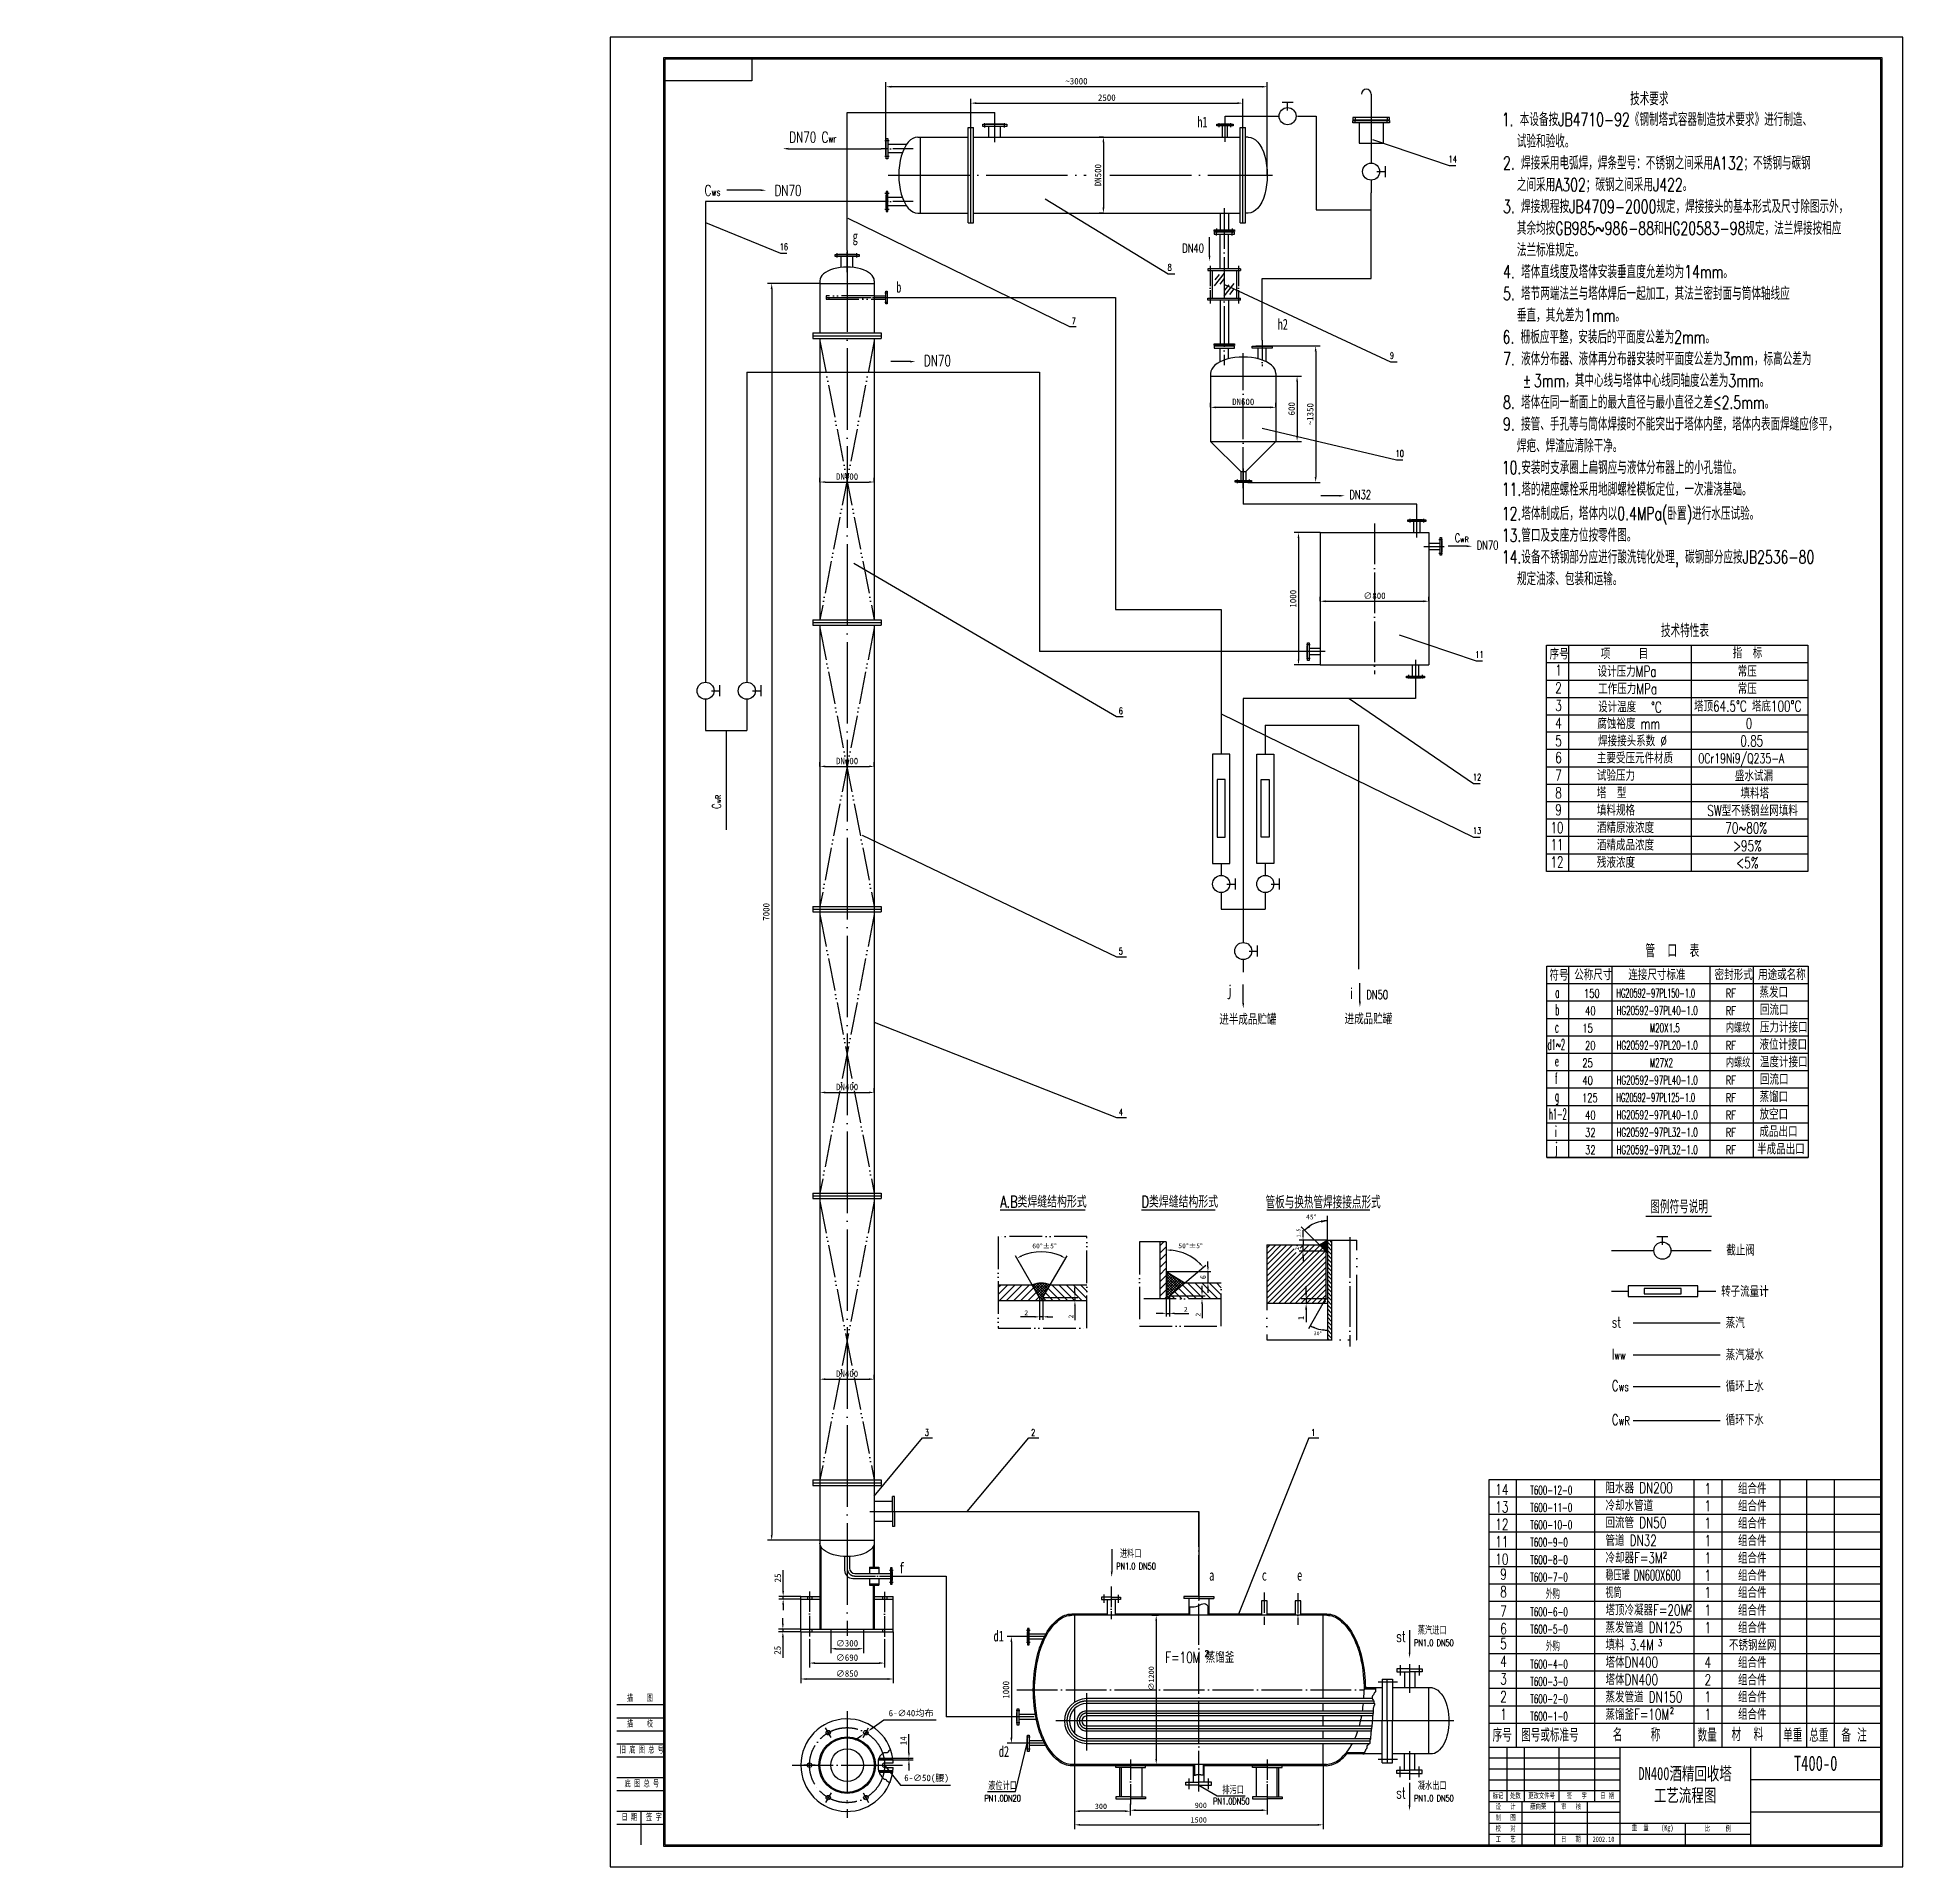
# Model space of a CAD drawing. Extents: x 12493 to 29640, y 0 to 16820.
import ezdxf

# ---------------------------------------------------------------- set-up
doc = ezdxf.new("R2010")
doc.units = 0
doc.header["$LTSCALE"] = 600
for name, pattern in [('ACAD_ISO04W100', [30.5, 24, -3, 0.5, -3]), ('CENTER1', [0.75, 0.625, -0.0625, 0, -0.0625]), ('CENTER2', [0.375, 0.3125, -0.03125, 0, -0.03125]), ('CENTER3', [0.375, 0.3125, -0.03125, 0, -0.03125]), ('CENTERX2', [1.5, 1.25, -0.125, 0, -0.125]), ('DIVIDE1', [0.6875, 0.5, -0.0625, 0, -0.0625, 0, -0.0625]), ('DIVIDEX2', [1.375, 1, -0.125, 0, -0.125, 0, -0.125])]:
    doc.linetypes.add(name, pattern=pattern)
doc.layers.get('0').update_dxf_attribs({"color": 2, "linetype": 'CONTINUOUS'})
doc.layers.get('DEFPOINTS').update_dxf_attribs({"linetype": 'CONTINUOUS'})
for name, color, linetype in [('1', 7, 'CONTINUOUS'), ('2', 1, 'ACAD_ISO04W100'), ('_TITLE', 4, 'CONTINUOUS'), ('A', 2, 'CONTINUOUS'), ('B', 7, 'CONTINUOUS'), ('C', 1, 'CENTERX2'), ('C1', 1, 'CENTER1'), ('C2', 1, 'CENTER2'), ('C3', 1, 'CENTER3'), ('CEN', 1, 'ACAD_ISO04W100'), ('D1', 4, 'DIVIDE1')]:
    doc.layers.add(name, color=color, linetype=linetype)
doc.layers.add('D', color=4, linetype='DIVIDEX2', lineweight=25)
doc.styles.add('HZ', font='ROMANS.SHX', dxfattribs={"width": 0.7, "bigfont": 'hztxt.shx'})
doc.styles.add('STYLE1', font='SimSun.ttf', dxfattribs={"width": 0.7, "height": 5})
doc.dimstyles.new('STANDARD_WS$0', dxfattribs={"dimtxt": 2.5, "dimasz": 2.5, "dimexe": 1.25, "dimexo": 0.625, "dimtad": 1, "dimdec": 4, "dimdsep": 46, "dimtxsty": 'Standard', "dimcen": 2.5, "dimadec": 0, "dimazin": 0, "dimtfac": 1, "dimtdec": 4, "dimtmove": 0, "dimatfit": 0, "dimfxl": 0, "dimtolj": 1, "dimtzin": 0, "dimarcsym": 0})
doc.dimstyles.new('STANDARD_WS$3', dxfattribs={"dimtxt": 2.5, "dimasz": 2.5, "dimexe": 1.25, "dimexo": 0.625, "dimtad": 1, "dimtoh": 1, "dimdec": 4, "dimdsep": 46, "dimtxsty": 'Standard', "dimcen": 2.5, "dimadec": 0, "dimazin": 0, "dimtfac": 1, "dimtdec": 4, "dimtmove": 0, "dimatfit": 0, "dimfxl": 0, "dimtolj": 1, "dimtzin": 0, "dimarcsym": 0})

msp = doc.modelspace()

# ---------------------------------------------------------------- texts
at = {"color": 0, "linetype": 'ByBlock', "insert": (20667.53144, 808.62227), "char_height": 60, "attachment_point": 5}
msp.add_mtext('\\A1;6-∅50\\f宋体|b0|i0|c134|p2;(腰)', dxfattribs=at)
at = {"insert": (12493, 166), "char_height": 3.5, "attachment_point": 4}
msp.add_mtext('\\A1; ', dxfattribs=at)
at = {"layer": '1', "style": 'HZ', "width": 0.7}
for s, p in [('1', (26447.25311, 10950.71894)), ('2', (26447.25311, 10788.49672)), ('3', (26447.25311, 10626.2745)), ('4', (26447.25311, 10464.05227)), ('5', (26447.25311, 10301.83005)), ('6', (26447.25311, 10147.60783)), ('7', (26447.25311, 9985.38561)), ('8', (26447.25311, 9823.16338)), ('10', (26402.83094, 9503.16338)), ('9', (26447.25311, 9666.94116)), ('11', (26402.83094, 9346.94116)), ('12', (26402.83094, 9186.94116)), ('14', (25896.17881, 3417.77778)), ('13', (25896.17881, 3257.77778)), ('12', (25896.17881, 3097.77778)), ('11', (25896.17881, 2937.77778)), ('10', (25896.17881, 2777.77778)), ('9', (25940.34711, 2640)), ('8', (25940.34711, 2477.77778)), ('7', (25940.34711, 2300)), ('6', (25940.34711, 2137.77778)), ('5', (25940.34711, 2000)), ('4', (25940.34711, 1837.77778)), ('3', (25940.34711, 1675.55556)), ('2', (25940.34711, 1513.33333)), ('1', (25940.34711, 1351.11111))]:
    msp.add_text(s, height=100, dxfattribs=at).set_placement(p)
at = {"layer": '1', "attachment_point": 5}
for s, insert, char_height, width, style in [('1', (27848.76917, 3475.28862), 100, 258, 'HZ'), ('1', (27848.76917, 3318.42954), 100, 258, 'HZ'), ('1', (27848.76917, 3158.42954), 100, 258, 'HZ'), ('1', (27848.76917, 2998.42954), 100, 258, 'HZ'), ('1', (27848.76917, 2838.42954), 100, 258, 'HZ'), ('1', (27848.76917, 2678.42954), 100, 258, 'HZ'), ('1', (27848.76917, 2521.57046), 100, 258, 'HZ'), ('1', (27848.76917, 2358.42954), 100, 258, 'HZ'), ('1', (27848.76917, 2198.42954), 100, 258, 'HZ'), ('4', (27848.76917, 1878.42954), 100, 258, 'HZ'), ('2', (27848.76917, 1718.42954), 100, 258, 'HZ'), ('1', (27848.76917, 1561.57046), 100, 258, 'HZ'), ('1', (27848.76917, 1401.57046), 100, 258, 'HZ'), ('DN400酒精回收塔\\P工艺流程图', (27640.34711, 750), 120, 1200, 'STYLE1'), ('T400-0', (28840.34711, 950), 140, 1200, 'STYLE1'), ('更改文件号', (26320.41358, 650.69402), 50, 360, 'STYLE1'), ('签   字', (26644.91921, 650.70112), 50, 314, 'STYLE1'), ('标记', (25920.65759, 650.69402), 50, 166, 'STYLE1'), ('设   计', (25990.40483, 550.66602), 50, 288, 'STYLE1'), ('处数', (26080.07013, 650.69402), 50, 166, 'STYLE1'), ('薛向荣', (26290.40483, 550.66602), 50, 300, 'STYLE1'), ('审   核', (26592.16976, 550.66602), 50, 306, 'STYLE1'), ('日 期', (26924.29538, 650.70112), 50, 220, 'STYLE1'), ('校   对', (25990.40483, 349.48161), 50, 288, 'STYLE1'), ('制   图', (25990.40483, 449.71473), 50, 288, 'STYLE1'), ('重  量    (Kg)', (27341.84519, 349.47636), 50, 606, 'STYLE1'), ('比     例', (27942.08102, 350.18854), 50, 596, 'STYLE1'), ('工   艺', (25990.40483, 251.51432), 50, 288, 'STYLE1'), ('日   期', (26590.29471, 251.55797), 50, 306, 'STYLE1'), ('2002.10', (26890.29471, 251.55797), 50, 306, 'STYLE1')]:
    msp.add_mtext(s, dxfattribs=dict(at, insert=insert, char_height=char_height, width=width, style=style))
at = {"layer": 'A', "color": 0}
for s, p in [('60°±5°', (21639.499, 5685.35119)), ('2', (21566.99813, 5070.53427))]:
    msp.add_text(s, height=44.2368, dxfattribs=at).set_placement(p)
for s, height, p in [('6', 51.6096, (23235.4682, 5402.35447)), ('2', 44.2368, (22016.51495, 5041.04307))]:
    msp.add_text(s, height=height, rotation=90, dxfattribs=at).set_placement(p)
at = {"layer": 'B', "color": 2, "style": 'HZ', "width": 0.7}
for s, height, p in [('                技术要求', 120, (26132.85931, 16194.59138)), (' 技术特性表', 120, (27360.76298, 11304.5282)), ('管  口  表', 120, (27275.18044, 8361.70159)), ('F=10M 蒸馏釜 ', 100, (22861.51953, 1874.46416)), ('2', 60, (23222.99356, 1929.07912))]:
    msp.add_text(s, height=height, dxfattribs=at).set_placement(p)
at = {"layer": 'B'}
for s, height, style, width, p in [('1. 本设备按JB4710-92《钢制塔式容器制造技术要求》进行制造、', 120, 'HZ', 0.7, (25954.73627, 16004.14546)), ('h1', 100, 'STYLE1', 0.7, (23155.87473, 15990.93097)), ('  试验和验收。', 120, 'HZ', 0.7, (25978.73627, 15804.14546)), ('14', 60, 'HZ', 0.7, (25466.21514, 15670.28653)), ('2. 焊接采用电弧焊，焊条型号：不锈钢之间采用A132；不锈钢与碳钢', 120, 'HZ', 0.7, (25966.73627, 15604.14546)), ('  之间采用A302；碳钢之间采用J422。', 120, 'HZ', 0.7, (25978.73627, 15404.14546)), ('3. 焊接规程按JB4709-2000规定，焊接接头的基本形式及尺寸除图示外，', 120, 'HZ', 0.7, (25966.73627, 15204.14546)), ('  其余均按GB985~986-88和HG20583-98规定，法兰焊接按相应', 120, 'HZ', 0.7, (25978.73627, 15004.14546)), ('16', 60, 'HZ', 0.7, (19317.74225, 14863.87404)), ('g', 100, 'STYLE1', 0.7, (19988.01336, 14940.10033)), ('  法兰标准规定。', 120, 'HZ', 0.7, (25978.73627, 14804.14546)), ('b', 100, 'STYLE1', 0.7, (20388.09691, 14471.89037)), ('8', 60, 'HZ', 0.7, (22882.91649, 14674.42818)), ('4. 塔体直线度及塔体安装垂直度允差均为14mm。', 120, 'HZ', 0.7, (25966.73627, 14604.14546)), ('5. 塔节两端法兰与塔体焊后一起加工，其法兰密封面与筒体轴线应', 120, 'HZ', 0.7, (25966.73627, 14404.14546)), ('7', 60, 'HZ', 0.7, (22002.06511, 14181.56325)), ('h2', 100, 'STYLE1', 0.7, (23894.21552, 14131.20749)), ('  垂直，其允差为1mm。', 120, 'HZ', 0.7, (25978.73627, 14204.14546)), ('6. 栅板应平整，安装后的平面度公差为2mm。', 120, 'HZ', 0.7, (25962.73627, 14004.14546)), ('9', 60, 'HZ', 0.7, (24926.45932, 13864.72239)), ('7. 液体分布器、液体再分布器安装时平面度公差为3mm，标高公差为', 120, 'HZ', 0.7, (25966.73627, 13804.14546)), ('3mm，其中心线与塔体中心线同轴度公差为3mm。', 120, 'HZ', 0.7, (26250.73627, 13604.14546)), ('±', 120, 'HZ', 0.7, (26146.73627, 13604.14546)), ('8. 塔体在同一断面上的最大直径与最小直径之差≤2.5mm。', 120, 'HZ', 0.7, (25966.73627, 13404.14546)), ('9. 接管、手孔等与筒体焊接时不能突出于塔体内壁，塔体内表面焊缝应修平，', 120, 'HZ', 0.7, (25966.73627, 13204.14546)), ('  焊疤、焊渣应清除干净。', 120, 'HZ', 0.7, (25978.73627, 13004.14546)), ('10', 60, 'HZ', 0.7, (24979.31492, 12963.52484)), ('10.安装时支承圈上扁钢应与液体分布器上的小孔错位。', 120, 'HZ', 0.7, (25954.73627, 12804.14546)), ('11.塔的裙座螺栓采用地脚螺栓模板定位，一次灌浇基础。', 120, 'HZ', 0.7, (25954.73627, 12604.14546)), ('12.塔体制成后，塔体内以0.4MPa(卧置)进行水压试验。', 120, 'HZ', 0.7, (25954.73627, 12381.28832)), ('13.管口及支座方位按零件图。', 120, 'HZ', 0.7, (25954.73627, 12181.28832)), ('14.设备不锈钢部分应进行酸洗钝化处理, 碳钢部分应按JB2536-80', 120, 'HZ', 0.7, (25954.73627, 11981.28832)), ('  规定油漆、包装和运输。', 120, 'HZ', 0.7, (25978.73627, 11781.28832)), ('11', 60, 'HZ', 0.7, (25712.29109, 11114.4198)), ('序号', 100, 'HZ', 0.7, (26394.60811, 11099.60783)), ('项     目', 100, 'HZ', 0.7, (26864.89514, 11103.0691)), ('指  标', 100, 'HZ', 0.7, (28078.13571, 11110.71894)), ('设计压力MPa', 100, 'HZ', 0.7, (26835.79123, 10939.88561)), ('常压', 100, 'HZ', 0.7, (28123.69127, 10940.71894)), ('工作压力MPa', 100, 'HZ', 0.7, (26841.03766, 10780.16338)), ('常压', 100, 'HZ', 0.7, (28123.69127, 10780.71894)), ('6', 60, 'HZ', 0.7, (22433.85095, 10596.55059)), ('设计温度', 100, 'HZ', 0.7, (26840.43375, 10614.05227)), ('%%dC', 100, 'HZ', 0.7, (27326.02537, 10610.71894)), ('塔顶64.5%%DC 塔底100%%DC', 100, 'HZ', 0.7, (27722.51245, 10620.71894)), ('腐蚀裕度 mm', 100, 'HZ', 0.7, (26833.35398, 10459.60783)), ('0', 100, 'HZ', 0.7, (28197.7746, 10460.71894)), ('焊接接头系数 %%c', 100, 'HZ', 0.7, (26840.22809, 10300.99672)), ('0.85', 100, 'HZ', 0.7, (28148.19127, 10300.71894)), ('主要受压元件材质', 100, 'HZ', 0.7, (26829.40559, 10143.96463)), ('0Cr19Ni9/Q235-A', 90, 'HZ', 0.7, (27762.35422, 10145.71894)), ('12', 60, 'HZ', 0.7, (25689.73588, 9987.87315)), ('试验压力 ', 100, 'HZ', 0.7, (26829.58704, 9983.4091)), ('盛水试漏', 100, 'HZ', 0.7, (28098.54665, 9980.44116)), ('塔  型', 100, 'HZ', 0.7, (26829.40559, 9823.96463)), ('填料塔', 100, 'HZ', 0.7, (28149.31483, 9820.44116)), ('填料规格', 100, 'HZ', 0.7, (26829.58704, 9663.4091)), ('酒精原液浓度', 100, 'HZ', 0.7, (26829.58704, 9503.4091)), ('SW型不锈钢丝网填料', 100, 'HZ', 0.7, (27844.70565, 9660.44116)), ('13', 60, 'HZ', 0.7, (25689.73588, 9495.4556)), ('酒精成品浓度', 100, 'HZ', 0.7, (26829.58704, 9343.4091)), ('70~80%', 100, 'HZ', 0.7, (28010.15319, 9500.44116)), ('>95%', 100, 'HZ', 0.7, (28081.97362, 9336.04823)), ('残液浓度', 100, 'HZ', 0.7, (26829.58704, 9183.4091)), ('<5%', 100, 'HZ', 0.7, (28111.23865, 9180.44116)), ('5', 60, 'HZ', 0.7, (22433.85095, 8386.79115)), ('符号', 100, 'HZ', 0.7, (26393.14298, 8147.03493)), ('公称尺寸', 100, 'HZ', 0.7, (26620.49791, 8151.14604)), (' 连接尺寸标准', 100, 'HZ', 0.7, (27070.34711, 8151.14604)), ('密封形式', 100, 'HZ', 0.7, (27911.3796, 8151.59048)), ('用途或名称', 100, 'HZ', 0.7, (28311.3796, 8152.31271)), ('j', 100, 'STYLE1', 0.7, (23431.6221, 8005.17493)), ('i', 100, 'STYLE1', 0.7, (24549.67727, 7979.25314)), ('150', 80, 'HZ', 0.7, (26711.06213, 7989.70159)), ('HG20592-97PL150-1.0', 80, 'HZ', 0.55, (27009.37387, 7992.20159)), ('RF', 80, 'HZ', 0.7, (28013.94701, 7990.25715)), ('蒸发口', 100, 'HZ', 0.7, (28323.8912, 7989.42382)), ('a', 100, 'HZ', 0.45, (26446.81933, 7989.42382)), ('b', 100, 'HZ', 0.45, (26446.81933, 7829.42382)), ('40', 80, 'HZ', 0.7, (26721.34711, 7829.70159)), ('HG20592-97PL40-1.0', 80, 'HZ', 0.6, (27009.37387, 7832.20159)), ('RF', 80, 'HZ', 0.7, (28013.94701, 7830.25715)), ('回流口', 100, 'HZ', 0.7, (28327.97454, 7829.14604)), ('c', 100, 'HZ', 0.45, (26444.09711, 7669.42382)), ('15', 80, 'HZ', 0.7, (26695.68044, 7669.70159)), ('M20X1.5', 80, 'HZ', 0.6, (27315.68365, 7672.20159)), ('内螺纹', 80, 'HZ', 0.7, (28013.94701, 7670.25715)), ('压力计接口', 100, 'HZ', 0.7, (28327.97454, 7669.14604)), ('d1~2', 100, 'HZ', 0.45, (26376.67855, 7509.70159)), ('20', 80, 'HZ', 0.7, (26720.56933, 7509.70159)), ('HG20592-97PL20-1.0', 80, 'HZ', 0.6, (27009.37387, 7512.20159)), ('RF', 80, 'HZ', 0.7, (28013.94701, 7510.25715)), ('液位计接口', 100, 'HZ', 0.7, (28323.8912, 7509.42382)), ('e', 100, 'HZ', 0.45, (26444.29155, 7358.86826)), ('25', 80, 'HZ', 0.7, (26695.68044, 7349.70159)), ('M27X2', 80, 'HZ', 0.6, (27315.68365, 7352.20159)), ('内螺纹', 80, 'HZ', 0.7, (28013.94701, 7350.25715)), ('温度计接口', 100, 'HZ', 0.7, (28327.97454, 7349.14604)), ('f', 100, 'HZ', 0.45, (26444.29155, 7198.86826)), ('40', 80, 'HZ', 0.7, (26695.68044, 7189.70159)), ('HG20592-97PL40-1.0', 80, 'HZ', 0.6, (27009.37387, 7192.20159)), ('RF', 80, 'HZ', 0.7, (28013.94701, 7190.25715)), ('回流口', 100, 'HZ', 0.7, (28327.97454, 7189.14604)), ('g', 100, 'HZ', 0.45, (26444.29155, 7038.86826)), ('125', 80, 'HZ', 0.7, (26692.56933, 7029.70159)), ('HG20592-97PL125-1.0', 80, 'HZ', 0.55, (27009.37387, 7032.20159)), ('RF', 80, 'HZ', 0.7, (28013.94701, 7030.25715)), ('蒸馏口', 100, 'HZ', 0.7, (28324.86342, 7029.14604)), ('4', 60, 'HZ', 0.7, (22433.85095, 6908.22939)), ('h1-2', 100, 'HZ', 0.45, (26388.19429, 6869.70159)), ('40', 80, 'HZ', 0.7, (26721.34711, 6869.70159)), ('HG20592-97PL40-1.0', 80, 'HZ', 0.6, (27009.37387, 6872.20159)), ('RF', 80, 'HZ', 0.7, (28013.94701, 6870.25715)), ('放空口', 100, 'HZ', 0.7, (28324.28009, 6868.59048)), ('i', 100, 'HZ', 0.45, (26445.45822, 6709.70159)), ('32', 80, 'HZ', 0.7, (26721.34711, 6709.70159)), ('HG20592-97PL32-1.0', 80, 'HZ', 0.6, (27009.37387, 6712.20159)), ('RF', 80, 'HZ', 0.7, (28013.94701, 6710.25715)), ('成品出口', 100, 'HZ', 0.7, (28323.56933, 6709.70159)), ('j', 100, 'HZ', 0.45, (26446.236, 6558.86826)), ('32', 80, 'HZ', 0.7, (26721.34711, 6549.70159)), ('HG20592-97PL32-1.0', 80, 'HZ', 0.6, (27009.37387, 6552.20159)), ('RF', 80, 'HZ', 0.7, (28013.94701, 6550.25715)), ('半成品出口', 100, 'HZ', 0.7, (28301.99655, 6549.14604)), ('A.B类焊缝结构形式', 108.1344, 'HZ', 0.7, (21344.29732, 6059.89445)), ('D类焊缝结构形式', 108.1344, 'HZ', 0.7, (22643.43964, 6059.89445)), ('管板与换热管焊接接点形式', 114.1521777, 'HZ', 0.618, (23783.39364, 6052.19532)), ('3', 60, 'HZ', 0.7, (20650.588, 3962.61528)), ('2', 60, 'HZ', 0.7, (21628.41897, 3962.61528)), ('1', 60, 'HZ', 0.7, (24202.05644, 3962.61528)), ('T600-12-0', 80, 'HZ', 0.6, (26216.65313, 3422.77778)), ('阻水器 DN200', 100, 'HZ', 0.7, (26908.18979, 3433.14092)), ('组合件', 100, 'HZ', 0.7, (28126.60357, 3427.87398)), ('T600-11-0', 80, 'HZ', 0.6, (26216.65313, 3262.77778)), ('冷却水管道', 100, 'HZ', 0.7, (26908.18979, 3270)), ('组合件', 100, 'HZ', 0.7, (28126.60357, 3267.87398)), ('T600-10-0', 80, 'HZ', 0.6, (26216.65313, 3102.77778)), ('回流管 DN50', 100, 'HZ', 0.7, (26908.18979, 3113.14092)), ('组合件', 100, 'HZ', 0.7, (28126.60357, 3107.87398)), ('T600-9-0', 80, 'HZ', 0.6, (26216.65313, 2942.77778)), ('管道 DN32', 100, 'HZ', 0.7, (26908.18979, 2950)), ('组合件', 100, 'HZ', 0.7, (28126.60357, 2947.87398)), ('f', 100, 'STYLE1', 0.7, (20414.97029, 2696.85619)), ('T600-8-0', 80, 'HZ', 0.6, (26216.65313, 2782.77778)), ('冷却器F=3M', 100, 'HZ', 0.7, (26908.18979, 2790)), ('2', 60, 'HZ', 0.7, (27436.2321, 2833.3974)), ('组合件', 100, 'HZ', 0.7, (28126.60357, 2787.87398)), ('a', 100, 'STYLE1', 0.7, (23264.50666, 2630.61995)), ('c', 100, 'STYLE1', 0.7, (23748.90345, 2630.61995)), ('e', 100, 'STYLE1', 0.7, (24073.45982, 2630.61995)), ('T600-7-0', 80, 'HZ', 0.6, (26216.65313, 2622.77778)), ('稳压罐 DN600X600', 100, 'HZ', 0.55, (26908.18979, 2630)), ('视筒', 100, 'HZ', 0.55, (26908.18979, 2470)), ('组合件', 100, 'HZ', 0.7, (28126.60357, 2627.87398)), ('组合件', 100, 'HZ', 0.7, (28126.60357, 2471.01491)), ('外购', 80, 'HZ', 0.6, (26360.22817, 2462.77778)), ('塔顶冷凝器F=20M', 100, 'HZ', 0.7, (26908.18979, 2310)), ('2', 60, 'HZ', 0.7, (27666.53628, 2350.13556)), ('组合件', 100, 'HZ', 0.7, (28126.60357, 2307.87398)), ('T600-6-0', 80, 'HZ', 0.6, (26216.65313, 2302.77778)), ('蒸发管道 DN125', 100, 'HZ', 0.7, (26908.18979, 2150)), ('组合件', 100, 'HZ', 0.7, (28126.60357, 2147.87398)), ('d1', 100, 'STYLE1', 0.7, (21283.02058, 2070.6601)), ('T600-5-0', 80, 'HZ', 0.6, (26216.65313, 2142.77778)), ('外购', 80, 'HZ', 0.6, (26360.22817, 1982.77778)), ('填料 3.4M', 100, 'HZ', 0.7, (26908.18979, 1990)), ('3', 60, 'HZ', 0.7, (27392.12516, 2027.6892)), ('不锈钢丝网', 100, 'HZ', 0.7, (28042.91037, 1987.87398)), ('T600-4-0', 80, 'HZ', 0.6, (26216.65313, 1822.77778)), ('塔体DN400', 100, 'HZ', 0.7, (26908.18979, 1830)), ('组合件', 100, 'HZ', 0.7, (28126.60357, 1827.87398)), ('T600-3-0', 80, 'HZ', 0.6, (26216.65313, 1662.77778)), ('塔体DN400', 100, 'HZ', 0.7, (26908.18979, 1670)), ('组合件', 100, 'HZ', 0.7, (28126.60357, 1667.87398)), ('T600-2-0', 80, 'HZ', 0.6, (26216.65313, 1502.77778)), ('蒸发管道 DN150', 100, 'HZ', 0.7, (26908.18979, 1510)), ('组合件', 100, 'HZ', 0.7, (28126.60357, 1511.01491)), ('T600-1-0', 80, 'HZ', 0.6, (26216.65313, 1342.77778)), ('蒸馏釜F=10M', 100, 'HZ', 0.7, (26908.18979, 1350)), ('2', 60, 'HZ', 0.7, (27499.98699, 1404.54071)), ('组合件', 100, 'HZ', 0.7, (28126.60357, 1351.01491)), ('序号', 120, 'HZ', 0.7, (25870.87921, 1149.36453)), ('图号或标准号', 120, 'HZ', 0.7, (26132.7489, 1149.36455)), ('  名    称', 120, 'HZ', 0.7, (26860.17416, 1152.07914)), ('数量', 120, 'HZ', 0.7, (27755.1291, 1149)), ('材  料', 120, 'HZ', 0.7, (28066.34711, 1154.66667)), ('单重', 120, 'HZ', 0.7, (28541.12903, 1148.66667)), ('总重', 120, 'HZ', 0.7, (28781.12903, 1146.95205)), ('备 注', 120, 'HZ', 0.7, (29076.34711, 1148.66667)), ('d2', 100, 'STYLE1', 0.7, (21330.67603, 1009.44944)), ('排污口', 70, 'HZ', 0.7, (23386.32779, 666.62417)), ('PN1.0DN50', 59.997, 'HZ', 0.7, (23301.61256, 572.51001))]:
    msp.add_text(s, height=height, dxfattribs=dict(at, style=style, width=width)).set_placement(p)
at = {"layer": 'B', "color": 0}
for s, height, p in [('1.5', 34.245653, (24103.09092, 5786.67665)), ('2', 34.24565, (24089.8263, 5669.2989)), ('2', 44.2368, (23184.61136, 5058.29047)), ('1', 55.296, (24137.95435, 5026.29781))]:
    msp.add_text(s, height=height, rotation=90, dxfattribs=at).set_placement(p)
for s, height, p in [('45°', 44.590694, (24155.87734, 5951.55681)), ('50°±5°', 44.2368, (22982.04652, 5686.4193)), ('2', 44.2368, (23033.15981, 5102.52727)), ('30°', 34.245653, (24226.22921, 4886.66954))]:
    msp.add_text(s, height=height, dxfattribs=at).set_placement(p)
at = {"layer": 'B', "attachment_point": 1, "style": 'HZ'}
for s, insert, char_height in [('DN70 C{\\H0.7x;wr}', (19404.68714, 15951.64079), 100), ('C\\H70;ws', (18627.62981, 15461.94511), 100), ('DN70', (19269.20024, 15461.94511), 100), ('DN40', (23017.84827, 14920.6646), 80), ('DN70', (20642.67116, 13896.26893), 100), ('DN32', (24554.06278, 12654.76874), 80), ('C\\H50;wR', (25522.47325, 12257.48917), 80), ('DN70', (25724.7689, 12190.11895), 80), ('DN50', (24710.76082, 8057.69142), 80), ('进半成品贮罐', (23358.64313, 7840.40367), 100), ('进成品贮罐', (24510.58211, 7845.57481), 100), ('图例符号说明', (27320.84966, 6127.39507), 120), ('截止阀', (28019.20842, 5718.3867), 100), ('转子流量计', (27971.04574, 5339.45245), 100), ('st', (26965.64994, 5056.7555), 100), ('蒸汽', (28013.18806, 5050.74063), 100), ('I\\H80;ww', (26965.64994, 4762.02888), 100), ('蒸汽凝水', (28013.18806, 4756.01401), 100), ('C\\H80;ws', (26965.64994, 4473.31705), 100), ('循环上水', (28013.18806, 4467.30218), 100), ('C\\H80;wR', (26965.64994, 4160.54589), 100), ('循环下水', (28013.18806, 4157.67194), 100), (' 进料口\\P{\\H0.8571x;PN1.0 DN50}', (22411.05174, 2909.61574), 70), ('st', (24985.19177, 2166.89665), 100), (' 蒸汽进口\\P{\\H0.8571x;PN1.0 DN50}', (25149.05194, 2205.40777), 70), (' 液位计口\\P{\\H0.8571x;PN1.0DN20}', (21199.93266, 775.71856), 70), ('st', (24985.19177, 728.4643), 100), (' 凝水出口\\P{\\H0.8571x;PN1.0 DN50}', (25149.05194, 775.71856), 70)]:
    msp.add_mtext(s, dxfattribs=dict(at, insert=insert, char_height=char_height))
at = {"layer": 'B', "insert": (18697.60901, 9726.30746), "char_height": 80, "attachment_point": 1, "rotation": 90, "style": 'HZ'}
msp.add_mtext('C\\H50;wR', dxfattribs=at)

# ---------------------------------------------------------------- blocks, each defined once
blk = doc.blocks.new('*D50')
at = {"color": 0, "linetype": 'ByBlock'}
for p, q in [((4780, 579), (4780, 479)), ((4830, 519), (5987, 519)), ((6037, 579), (6037, 479))]:
    blk.add_line(p, q, dxfattribs=at)
for points in [[(4830, 528), (4830, 511), (4780, 519)], [(5987, 528), (5987, 511), (6037, 519)]]:
    blk.add_solid(points, dxfattribs=at)
at = {"layer": 'DEFPOINTS', "color": 0, "linetype": 'ByBlock'}
for p in [(4780, 579), (6037, 579), (6037, 519)]:
    blk.add_point(p, dxfattribs=at)
at = {"color": 0, "linetype": 'ByBlock', "insert": (5428, 564), "char_height": 50, "attachment_point": 5}
blk.add_mtext('\\A1;900', dxfattribs=at)
blk = doc.blocks.new('*D49')
at = {"color": 0, "linetype": 'ByBlock'}
for p, q in [((4266, 928), (4266, 345)), ((6552, 928), (6552, 345)), ((4316, 385), (6502, 385))]:
    blk.add_line(p, q, dxfattribs=at)
for points in [[(4316, 393), (4316, 377), (4266, 385)], [(6502, 393), (6502, 377), (6552, 385)]]:
    blk.add_solid(points, dxfattribs=at)
at = {"layer": 'DEFPOINTS', "color": 0, "linetype": 'ByBlock'}
for p in [(4266, 928), (6552, 928), (6552, 385)]:
    blk.add_point(p, dxfattribs=at)
at = {"color": 0, "linetype": 'ByBlock', "insert": (5409, 430), "char_height": 50, "attachment_point": 5}
blk.add_mtext('\\A1;1500', dxfattribs=at)
blk = doc.blocks.new('*D37')
at = {"color": 0, "linetype": 'ByBlock'}
for p, q in [((6052, 13982), (6524, 13982)), ((6484, 13932), (6484, 12778)), ((5861, 12728), (6524, 12728))]:
    blk.add_line(p, q, dxfattribs=at)
for points in [[(6475, 13932), (6492, 13932), (6484, 13982)], [(6475, 12778), (6492, 12778), (6484, 12728)]]:
    blk.add_solid(points, dxfattribs=at)
at = {"layer": 'DEFPOINTS', "color": 0, "linetype": 'ByBlock'}
for p in [(6052, 13982), (5861, 12728), (6484, 12728)]:
    blk.add_point(p, dxfattribs=at)
at = {"color": 0, "linetype": 'ByBlock', "insert": (6434, 13355), "char_height": 60, "attachment_point": 5, "rotation": 90}
blk.add_mtext('\\A1;~1350', dxfattribs=at)
blk = doc.blocks.new('*D35')
at = {"color": 0, "linetype": 'ByBlock'}
for p, q in [((5518, 13418), (5518, 13458)), ((5568, 13418), (6068, 13418)), ((6118, 13418), (6118, 13458))]:
    blk.add_line(p, q, dxfattribs=at)
for points in [[(5568, 13426), (5568, 13409), (5518, 13418)], [(6068, 13426), (6068, 13409), (6118, 13418)]]:
    blk.add_solid(points, dxfattribs=at)
at = {"layer": 'DEFPOINTS', "color": 0, "linetype": 'ByBlock'}
for p in [(5518, 13418), (6118, 13418), (6118, 13418)]:
    blk.add_point(p, dxfattribs=at)
at = {"color": 0, "linetype": 'ByBlock', "insert": (5818, 13468), "char_height": 60, "attachment_point": 5}
blk.add_mtext('\\A1;DN600', dxfattribs=at)
blk = doc.blocks.new('*D34')
at = {"color": 0, "linetype": 'ByBlock'}
for p, q in [((2532, 15856), (2532, 16406)), ((5989, 16366), (2582, 16366)), ((6039, 15553), (6039, 16406))]:
    blk.add_line(p, q, dxfattribs=at)
for points in [[(2582, 16374), (2582, 16357), (2532, 16366)], [(5989, 16374), (5989, 16357), (6039, 16366)]]:
    blk.add_solid(points, dxfattribs=at)
at = {"layer": 'DEFPOINTS', "color": 0, "linetype": 'ByBlock'}
for p in [(2532, 16366), (2532, 15856), (6039, 15553)]:
    blk.add_point(p, dxfattribs=at)
at = {"color": 0, "linetype": 'ByBlock', "insert": (4285, 16416), "char_height": 60, "attachment_point": 5}
blk.add_mtext('\\A1;~3000', dxfattribs=at)
blk = doc.blocks.new('*D43')
at = {"color": 0, "linetype": 'ByBlock'}
for p, q in [((19687, 14557), (19204, 14557)), ((19244, 14507), (19244, 3051)), ((19687, 3001), (19204, 3001))]:
    blk.add_line(p, q, dxfattribs=at)
for points in [[(19235, 14507), (19252, 14507), (19244, 14557)], [(19235, 3051), (19252, 3051), (19244, 3001)]]:
    blk.add_solid(points, dxfattribs=at)
at = {"layer": 'DEFPOINTS', "color": 0, "linetype": 'ByBlock'}
for p in [(19687, 14557), (19244, 3001), (19687, 3001)]:
    blk.add_point(p, dxfattribs=at)
at = {"color": 0, "linetype": 'ByBlock', "insert": (19194, 8779), "char_height": 60, "attachment_point": 5, "rotation": 90}
blk.add_mtext('\\A1;7000', dxfattribs=at)
blk = doc.blocks.new('*D44')
at = {"color": 0, "linetype": 'ByBlock'}
for p, q in [((19687, 4482), (19687, 4442)), ((19737, 4482), (20137, 4482)), ((20187, 4482), (20187, 4522))]:
    blk.add_line(p, q, dxfattribs=at)
for points in [[(19737, 4491), (19737, 4474), (19687, 4482)], [(20137, 4491), (20137, 4474), (20187, 4482)]]:
    blk.add_solid(points, dxfattribs=at)
at = {"layer": 'DEFPOINTS', "color": 0, "linetype": 'ByBlock'}
for p in [(19687, 4482), (20187, 4482), (20187, 4482)]:
    blk.add_point(p, dxfattribs=at)
at = {"color": 0, "linetype": 'ByBlock', "insert": (19937, 4532), "char_height": 60, "attachment_point": 5}
blk.add_mtext('\\A1;DN400', dxfattribs=at)
blk = doc.blocks.new('*D42')
at = {"color": 0, "linetype": 'ByBlock'}
for p, q in [((19687, 7119), (19687, 7079)), ((19737, 7119), (20137, 7119)), ((20187, 7119), (20187, 7159))]:
    blk.add_line(p, q, dxfattribs=at)
for points in [[(19737, 7127), (19737, 7110), (19687, 7119)], [(20137, 7127), (20137, 7110), (20187, 7119)]]:
    blk.add_solid(points, dxfattribs=at)
at = {"layer": 'DEFPOINTS', "color": 0, "linetype": 'ByBlock'}
for p in [(19687, 7119), (20187, 7119), (20187, 7119)]:
    blk.add_point(p, dxfattribs=at)
at = {"color": 0, "linetype": 'ByBlock', "insert": (19937, 7169), "char_height": 60, "attachment_point": 5}
blk.add_mtext('\\A1;DN400', dxfattribs=at)
blk = doc.blocks.new('*D31')
at = {"color": 0, "linetype": 'ByBlock'}
for p, q in [((2026, 2160), (2026, 1964)), ((2326, 2160), (2326, 1964)), ((2076, 2004), (2276, 2004))]:
    blk.add_line(p, q, dxfattribs=at)
for points in [[(2076, 2012), (2076, 1996), (2026, 2004)], [(2276, 2012), (2276, 1996), (2326, 2004)]]:
    blk.add_solid(points, dxfattribs=at)
at = {"layer": 'DEFPOINTS', "color": 0, "linetype": 'ByBlock'}
for p in [(2026, 2160), (2326, 2160), (2326, 2004)]:
    blk.add_point(p, dxfattribs=at)
at = {"color": 0, "linetype": 'ByBlock', "insert": (2176, 2054), "char_height": 60, "attachment_point": 5}
blk.add_mtext('\\A1;∅300', dxfattribs=at)
blk = doc.blocks.new('*D30')
at = {"color": 0, "linetype": 'ByBlock'}
for p, q in [((1831, 2092), (1831, 1832)), ((2521, 2092), (2521, 1832)), ((1881, 1872), (2471, 1872))]:
    blk.add_line(p, q, dxfattribs=at)
for points in [[(1881, 1881), (1881, 1864), (1831, 1872)], [(2471, 1881), (2471, 1864), (2521, 1872)]]:
    blk.add_solid(points, dxfattribs=at)
at = {"layer": 'DEFPOINTS', "color": 0, "linetype": 'ByBlock'}
for p in [(1831, 2092), (2521, 2092), (2521, 1872)]:
    blk.add_point(p, dxfattribs=at)
at = {"color": 0, "linetype": 'ByBlock', "insert": (2176, 1922), "char_height": 60, "attachment_point": 5}
blk.add_mtext('\\A1;∅690', dxfattribs=at)
blk = doc.blocks.new('*D29')
at = {"color": 0, "linetype": 'ByBlock'}
for p, q in [((1751, 2160), (1751, 1686)), ((2601, 2160), (2601, 1686)), ((1801, 1726), (2551, 1726))]:
    blk.add_line(p, q, dxfattribs=at)
for points in [[(1801, 1734), (1801, 1717), (1751, 1726)], [(2551, 1734), (2551, 1717), (2601, 1726)]]:
    blk.add_solid(points, dxfattribs=at)
at = {"layer": 'DEFPOINTS', "color": 0, "linetype": 'ByBlock'}
for p in [(1751, 2160), (2601, 2160), (2601, 1726)]:
    blk.add_point(p, dxfattribs=at)
at = {"color": 0, "linetype": 'ByBlock', "insert": (2176, 1776), "char_height": 60, "attachment_point": 5}
blk.add_mtext('\\A1;∅850', dxfattribs=at)
blk = doc.blocks.new('LABEL')
for p, q in [((-22, 64.5), (0, 64.5)), ((-22, 52.5), (0, 52.5)), ((-22, 40.5), (0, 40.5)), ((-22, 25), (0, 25)), ((-22, 9.5), (0, 9.5)), ((-11, 15.5), (-11, 0))]:
    blk.add_line(p, q)
at = {"color": 5}
for p, q in [((-22, 58.5), (0, 58.5)), ((-22, 46.5), (0, 46.5)), ((-22, 31), (0, 31)), ((-22, 15.5), (0, 15.5))]:
    blk.add_line(p, q, dxfattribs=at)
at = {"color": 1, "style": 'HZ', "width": 0.7}
for s, p in [('描    图', (-17.33, 65.85)), ('描    校', (-17.33, 54.06)), ('旧 底 图 总 号', (-20.67, 42.07)), ('底 图 总 号', (-18.45, 26.53)), ('日 期', (-19.89, 11.12)), ('签 字', (-8.57, 11.11))]:
    blk.add_text(s, height=3, dxfattribs=at).set_placement(p)
blk = doc.blocks.new('*D48')
at = {"color": 0, "linetype": 'ByBlock'}
for p, q in [((1589, 2535), (1589, 2725)), ((1751, 2485), (1549, 2485)), ((1751, 2460), (1549, 2460)), ((1589, 2460), (1589, 2485)), ((1589, 2410), (1589, 2360))]:
    blk.add_line(p, q, dxfattribs=at)
for points in [[(1580, 2535), (1597, 2535), (1589, 2485)], [(1580, 2410), (1597, 2410), (1589, 2460)]]:
    blk.add_solid(points, dxfattribs=at)
at = {"layer": 'DEFPOINTS', "color": 0, "linetype": 'ByBlock'}
for p in [(1589, 2485), (1751, 2485), (1751, 2460)]:
    blk.add_point(p, dxfattribs=at)
at = {"color": 0, "linetype": 'ByBlock', "insert": (1539, 2655), "char_height": 60, "attachment_point": 5, "rotation": 90}
blk.add_mtext('\\A1;25', dxfattribs=at)
blk = doc.blocks.new('*D47')
at = {"color": 0, "linetype": 'ByBlock'}
for p, q in [((1586, 2235), (1586, 2285)), ((1751, 2185), (1546, 2185)), ((1751, 2160), (1546, 2160)), ((1586, 2185), (1586, 2160)), ((1586, 2110), (1586, 1920))]:
    blk.add_line(p, q, dxfattribs=at)
for points in [[(1578, 2235), (1595, 2235), (1586, 2185)], [(1578, 2110), (1595, 2110), (1586, 2160)]]:
    blk.add_solid(points, dxfattribs=at)
at = {"layer": 'DEFPOINTS', "color": 0, "linetype": 'ByBlock'}
for p in [(1586, 2160), (1751, 2185), (1751, 2160)]:
    blk.add_point(p, dxfattribs=at)
at = {"color": 0, "linetype": 'ByBlock', "insert": (1536, 1990), "char_height": 60, "attachment_point": 5, "rotation": 90}
blk.add_mtext('\\A1;25', dxfattribs=at)
blk = doc.blocks.new('*D41')
at = {"color": 0, "linetype": 'ByBlock'}
for p, q in [((2745, 1048), (2745, 1218)), ((2573, 998), (2785, 998)), ((2573, 984), (2785, 984)), ((2745, 984), (2745, 998)), ((2745, 934), (2745, 884))]:
    blk.add_line(p, q, dxfattribs=at)
for points in [[(2737, 1048), (2753, 1048), (2745, 998)], [(2737, 934), (2753, 934), (2745, 984)]]:
    blk.add_solid(points, dxfattribs=at)
at = {"layer": 'DEFPOINTS', "color": 0, "linetype": 'ByBlock'}
for p in [(2573, 998), (2573, 984), (2745, 998)]:
    blk.add_point(p, dxfattribs=at)
at = {"color": 0, "linetype": 'ByBlock', "insert": (2695, 1158), "char_height": 60, "attachment_point": 5, "rotation": 90}
blk.add_mtext('\\A1;14', dxfattribs=at)
blk = doc.blocks.new('*D40')
at = {"color": 0, "linetype": 'ByBlock'}
for p, q in [((2332, 1221), (2365, 1244)), ((2406, 1273), (2515, 1349)), ((2515, 1349), (2995, 1349)), ((2291, 1192), (2251, 1163))]:
    blk.add_line(p, q, dxfattribs=at)
for points in [[(2287, 1199), (2296, 1185), (2332, 1221)], [(2401, 1279), (2411, 1266), (2365, 1244)]]:
    blk.add_solid(points, dxfattribs=at)
at = {"layer": 'DEFPOINTS', "color": 0, "linetype": 'ByBlock'}
for p in [(2332, 1221), (2365, 1244)]:
    blk.add_point(p, dxfattribs=at)
at = {"color": 0, "linetype": 'ByBlock', "insert": (2765, 1409), "char_height": 60, "attachment_point": 5}
blk.add_mtext('\\A1;6-∅40\\f宋体|b0|i0|c134|p2;均布', dxfattribs=at)
blk = doc.blocks.new('*D53')
at = {"color": 0, "linetype": 'ByBlock'}
for p, q in [((3813, 2116), (3647, 2116)), ((3687, 2066), (3687, 1185)), ((3813, 1135), (3647, 1135))]:
    blk.add_line(p, q, dxfattribs=at)
for points in [[(3678, 2066), (3695, 2066), (3687, 2116)], [(3678, 1185), (3695, 1185), (3687, 1135)]]:
    blk.add_solid(points, dxfattribs=at)
at = {"layer": 'DEFPOINTS', "color": 0, "linetype": 'ByBlock'}
for p in [(3813, 2116), (3687, 1135), (3813, 1135)]:
    blk.add_point(p, dxfattribs=at)
at = {"color": 0, "linetype": 'ByBlock', "insert": (3637, 1626), "char_height": 60, "attachment_point": 5, "rotation": 90}
blk.add_mtext('\\A1;1000', dxfattribs=at)
blk = doc.blocks.new('*D51')
at = {"color": 0, "linetype": 'ByBlock'}
for p, q in [((4266, 569), (4266, 470)), ((4780, 569), (4780, 470)), ((4730, 510), (4316, 510))]:
    blk.add_line(p, q, dxfattribs=at)
for points in [[(4316, 519), (4316, 502), (4266, 510)], [(4730, 519), (4730, 502), (4780, 510)]]:
    blk.add_solid(points, dxfattribs=at)
at = {"layer": 'DEFPOINTS', "color": 0, "linetype": 'ByBlock'}
for p in [(4266, 569), (4780, 569), (4266, 510)]:
    blk.add_point(p, dxfattribs=at)
at = {"color": 0, "linetype": 'ByBlock', "insert": (4510, 555), "char_height": 50, "attachment_point": 5}
blk.add_mtext('\\A1;300', dxfattribs=at)
blk = doc.blocks.new('*D52')
at = {"color": 0, "linetype": 'ByBlock'}
for p, q in [((5038, 2311), (4978, 2311)), ((5018, 2261), (5018, 990)), ((5038, 940), (4978, 940))]:
    blk.add_line(p, q, dxfattribs=at)
for points in [[(5010, 2261), (5027, 2261), (5018, 2311)], [(5010, 990), (5027, 990), (5018, 940)]]:
    blk.add_solid(points, dxfattribs=at)
at = {"layer": 'DEFPOINTS', "color": 0, "linetype": 'ByBlock'}
for p in [(5038, 2311), (5018, 940), (5038, 940)]:
    blk.add_point(p, dxfattribs=at)
at = {"color": 0, "linetype": 'ByBlock', "insert": (4973, 1731), "char_height": 50, "attachment_point": 5, "rotation": 90}
blk.add_mtext('\\A1;∅1200', dxfattribs=at)
blk = doc.blocks.new('*D46')
at = {"color": 0, "linetype": 'ByBlock'}
for p, q in [((19687, 12731), (19687, 12771)), ((19737, 12731), (20137, 12731)), ((20187, 12731), (20187, 12771))]:
    blk.add_line(p, q, dxfattribs=at)
for points in [[(19737, 12739), (19737, 12723), (19687, 12731)], [(20137, 12739), (20137, 12723), (20187, 12731)]]:
    blk.add_solid(points, dxfattribs=at)
at = {"layer": 'DEFPOINTS', "color": 0, "linetype": 'ByBlock'}
for p in [(19687, 12731), (20187, 12731), (20187, 12731)]:
    blk.add_point(p, dxfattribs=at)
at = {"color": 0, "linetype": 'ByBlock', "insert": (19937, 12781), "char_height": 60, "attachment_point": 5}
blk.add_mtext('\\A1;DN400', dxfattribs=at)
blk = doc.blocks.new('*D45')
at = {"color": 0, "linetype": 'ByBlock'}
for p, q in [((19687, 10116), (19687, 10156)), ((20187, 10116), (20187, 10156)), ((19737, 10116), (20137, 10116))]:
    blk.add_line(p, q, dxfattribs=at)
for points in [[(19737, 10125), (19737, 10108), (19687, 10116)], [(20137, 10125), (20137, 10108), (20187, 10116)]]:
    blk.add_solid(points, dxfattribs=at)
at = {"layer": 'DEFPOINTS', "color": 0, "linetype": 'ByBlock'}
for p in [(19687, 10116), (20187, 10116), (20187, 10116)]:
    blk.add_point(p, dxfattribs=at)
at = {"color": 0, "linetype": 'ByBlock', "insert": (19937, 10166), "char_height": 60, "attachment_point": 5}
blk.add_mtext('\\A1;DN400', dxfattribs=at)
blk = doc.blocks.new('*D33')
at = {"color": 0, "linetype": 'ByBlock'}
for p, q in [((3314, 15991), (3314, 16255)), ((3364, 16215), (5764, 16215)), ((5814, 15991), (5814, 16255))]:
    blk.add_line(p, q, dxfattribs=at)
for points in [[(3364, 16223), (3364, 16206), (3314, 16215)], [(5764, 16223), (5764, 16206), (5814, 16215)]]:
    blk.add_solid(points, dxfattribs=at)
at = {"layer": 'DEFPOINTS', "color": 0, "linetype": 'ByBlock'}
for p in [(5814, 16215), (3314, 15991), (5814, 15991)]:
    blk.add_point(p, dxfattribs=at)
at = {"color": 0, "linetype": 'ByBlock', "insert": (4564, 16265), "char_height": 60, "attachment_point": 5}
blk.add_mtext('\\A1;2500', dxfattribs=at)
blk = doc.blocks.new('*D32')
at = {"color": 0, "linetype": 'ByBlock'}
for p, q in [((4533, 15903), (4493, 15903)), ((4533, 15853), (4533, 15253)), ((4533, 15203), (4493, 15203))]:
    blk.add_line(p, q, dxfattribs=at)
for points in [[(4524, 15853), (4541, 15853), (4533, 15903)], [(4524, 15253), (4541, 15253), (4533, 15203)]]:
    blk.add_solid(points, dxfattribs=at)
at = {"layer": 'DEFPOINTS', "color": 0, "linetype": 'ByBlock'}
for p in [(4533, 15903), (4533, 15203), (4533, 15203)]:
    blk.add_point(p, dxfattribs=at)
at = {"color": 0, "linetype": 'ByBlock', "insert": (4483, 15553), "char_height": 60, "attachment_point": 5, "rotation": 90}
blk.add_mtext('\\A1;DN500', dxfattribs=at)
blk = doc.blocks.new('*D36')
at = {"color": 0, "linetype": 'ByBlock'}
for p, q in [((6118, 13705), (6353, 13705)), ((6313, 13655), (6313, 13155)), ((6118, 13105), (6353, 13105))]:
    blk.add_line(p, q, dxfattribs=at)
for points in [[(6305, 13655), (6321, 13655), (6313, 13705)], [(6305, 13155), (6321, 13155), (6313, 13105)]]:
    blk.add_solid(points, dxfattribs=at)
at = {"layer": 'DEFPOINTS', "color": 0, "linetype": 'ByBlock'}
for p in [(6118, 13705), (6118, 13105), (6313, 13105)]:
    blk.add_point(p, dxfattribs=at)
at = {"color": 0, "linetype": 'ByBlock', "insert": (6263, 13405), "char_height": 60, "attachment_point": 5, "rotation": 90}
blk.add_mtext('\\A1;600', dxfattribs=at)
blk = doc.blocks.new('*D38')
at = {"color": 0, "linetype": 'ByBlock'}
for p, q in [((6525, 11635), (6525, 11675)), ((7525, 11635), (7525, 11675)), ((6575, 11635), (7475, 11635))]:
    blk.add_line(p, q, dxfattribs=at)
for points in [[(6575, 11643), (6575, 11626), (6525, 11635)], [(7475, 11643), (7475, 11626), (7525, 11635)]]:
    blk.add_solid(points, dxfattribs=at)
at = {"layer": 'DEFPOINTS', "color": 0, "linetype": 'ByBlock'}
for p in [(6525, 11635), (7525, 11635), (7525, 11635)]:
    blk.add_point(p, dxfattribs=at)
at = {"color": 0, "linetype": 'ByBlock', "insert": (7025, 11685), "char_height": 60, "attachment_point": 5}
blk.add_mtext('\\A1;∅800', dxfattribs=at)
blk = doc.blocks.new('*D39')
at = {"color": 0, "linetype": 'ByBlock'}
for p, q in [((6525, 12267), (6286, 12267)), ((6326, 12217), (6326, 11099)), ((6525, 11049), (6286, 11049))]:
    blk.add_line(p, q, dxfattribs=at)
for points in [[(6318, 12217), (6334, 12217), (6326, 12267)], [(6318, 11099), (6334, 11099), (6326, 11049)]]:
    blk.add_solid(points, dxfattribs=at)
at = {"layer": 'DEFPOINTS', "color": 0, "linetype": 'ByBlock'}
for p in [(6525, 12267), (6326, 11049), (6525, 11049)]:
    blk.add_point(p, dxfattribs=at)
at = {"color": 0, "linetype": 'ByBlock', "insert": (6276, 11658), "char_height": 60, "attachment_point": 5, "rotation": 90}
blk.add_mtext('\\A1;1000', dxfattribs=at)

# ---------------------------------------------------------------- dimensions: what is measured, and where the dimension line sits
at = {"layer": 'B'}
for base, p1, p2, text, picture, middle in [((20292.09792, 16365.69322), (23799.59023, 15552.91338), (20292.09792, 15855.8367), '~3000', '*D34', (22045.84407, 16415.69322)), ((23574.59023, 16214.75794), (21074.59023, 15990.96087), (23574.59023, 15990.96087), '2500', '*D33', (22324.59023, 16264.75794)), ((23878.37334, 13417.55618), (23278.37334, 13417.55618), (23878.37334, 13417.55618), 'DN<>', '*D35', (23578.37334, 13467.55618)), ((25285.24196, 11634.80255), (24285.24196, 11634.80255), (25285.24196, 11634.80255), '%%c800', '*D38', (24785.24196, 11684.80255)), ((20361.56836, 1725.70823), (19511.56836, 2159.6708), (20361.56836, 2159.6708), '%%c<>', '*D29', (19936.56836, 1775.70823)), ((20281.56836, 1872.16882), (19591.56836, 2092.4426), (20281.56836, 2092.4426), '%%c<>', '*D30', (19936.56836, 1922.16882)), ((20086.56836, 2003.98337), (19786.56836, 2159.6708), (20086.56836, 2159.6708), '%%c<>', '*D31', (19936.56836, 2053.98337))]:
    dim = msp.add_linear_dim(base=base, p1=p1, p2=p2, text=text, dimstyle='STANDARD_WS$0', override={"dimtxt": 60, "dimasz": 50, "dimexe": 40, "dimexo": 0, "dimgap": 20, "dimcen": 50}, dxfattribs=at)
    dim.commit()
    dim.dimension.update_dxf_attribs({"geometry": picture, "text_midpoint": middle, "insert": (17760.34711, 0)})
for base, p1, p2, text, picture, middle in [((22293.07401, 15202.91338), (22293.07401, 15902.91338), (22293.07401, 15202.91338), 'DN500', '*D32', (22243.07401, 15552.91338)), ((24244.01031, 12727.55618), (23812.6799, 13982.14984), (23620.87334, 12727.55618), '~1350', '*D37', (24194.01031, 13354.85301)), ((24086.36582, 11049.11343), (24285.24196, 12267.30507), (24285.24196, 11049.11343), '1000', '*D39', (24036.36582, 11658.20925)), ((21447.13024, 1135.40098), (21573.83361, 2115.88055), (21573.83361, 1135.40098), '1000', '*D53', (21397.13024, 1625.64077))]:
    dim = msp.add_linear_dim(base=base, p1=p1, p2=p2, angle=90, text=text, dimstyle='STANDARD_WS$0', override={"dimtxt": 60, "dimasz": 50, "dimexe": 40, "dimexo": 0, "dimgap": 20, "dimcen": 50}, dxfattribs=at)
    dim.commit()
    dim.dimension.update_dxf_attribs({"geometry": picture, "text_midpoint": middle, "insert": (17760.34711, 0)})
dim = msp.add_linear_dim(base=(19243.67133, 3001.05458), p1=(19686.56836, 14557.20913), p2=(19686.56836, 3001.05458), angle=90, text='7000', dimstyle='STANDARD_WS$0', override={"dimtxt": 60, "dimasz": 50, "dimexe": 40, "dimexo": 0, "dimgap": 20, "dimcen": 50}, dxfattribs=at)
dim.commit()
dim.dimension.update_dxf_attribs({"geometry": '*D43', "text_midpoint": (19193.67133, 8779.13185)})
for base, p1, p2, picture, middle in [((24073.19413, 13105.05618), (23878.37334, 13705.05618), (23878.37334, 13105.05618), '*D36', (24023.19413, 13405.05618)), ((19349.11524, 2484.6708), (19511.56836, 2459.6708), (19511.56836, 2484.6708), '*D48', (19299.11524, 2654.6708)), ((19346.51759, 2159.6708), (19511.56836, 2184.6708), (19511.56836, 2159.6708), '*D47', (19296.51759, 1989.6708)), ((20505.38262, 997.56029), (20332.95274, 983.56029), (20332.95274, 997.56029), '*D41', (20455.38262, 1157.56029))]:
    dim = msp.add_linear_dim(base=base, p1=p1, p2=p2, angle=90, dimstyle='STANDARD_WS$0', override={"dimtxt": 60, "dimasz": 50, "dimexe": 40, "dimexo": 0, "dimgap": 20, "dimcen": 50}, dxfattribs=at)
    dim.commit()
    dim.dimension.update_dxf_attribs({"geometry": picture, "text_midpoint": middle, "insert": (17760.34711, 0)})
for base, p1, p2, picture, middle in [((20186.56836, 12730.89869), (19686.56836, 12730.89869), (20186.56836, 12730.89869), '*D46', (19936.56836, 12780.89869)), ((20186.56836, 10116.3919), (19686.56836, 10116.3919), (20186.56836, 10116.3919), '*D45', (19936.56836, 10166.3919)), ((20186.56836, 7118.72463), (19686.56836, 7118.72463), (20186.56836, 7118.72463), '*D42', (19936.56836, 7168.72463)), ((20186.56836, 4482.27457), (19686.56836, 4482.27457), (20186.56836, 4482.27457), '*D44', (19936.56836, 4532.27457))]:
    dim = msp.add_linear_dim(base=base, p1=p1, p2=p2, text='DN400', dimstyle='STANDARD_WS$0', override={"dimtxt": 60, "dimasz": 50, "dimexe": 40, "dimexo": 0, "dimgap": 20, "dimcen": 50}, dxfattribs=at)
    dim.commit()
    dim.dimension.update_dxf_attribs({"geometry": picture, "text_midpoint": middle})
dim = msp.add_linear_dim(base=(22778.66027, 939.92648), p1=(22798.78204, 2311.35505), p2=(22798.78204, 939.92648), angle=90, text='%%c1200', dimstyle='STANDARD_WS$0', override={"dimtxt": 50, "dimasz": 50, "dimexe": 40, "dimexo": 0, "dimgap": 20, "dimcen": 50}, dxfattribs=at)
dim.commit()
dim.dimension.update_dxf_attribs({"geometry": '*D52', "text_midpoint": (22778.66027, 1730.72842), "dimtype": 160, "insert": (17760.34711, 0)})
dim = msp.add_diameter_dim_2p(p1=(20092.71717, 1220.82218), p2=(20125.41956, 1243.85593), text='6-<>\\f宋体|b0|i0|c134|p2;均布', dimstyle='STANDARD_WS$3', override={"dimtxt": 60, "dimasz": 50, "dimexe": 40, "dimexo": 0, "dimgap": 20, "dimcen": 50}, dxfattribs=at)
dim.commit()
dim.dimension.update_dxf_attribs({"geometry": '*D40', "text_midpoint": (20525.42763, 1349.27849), "dimtype": 163, "insert": (17760.34711, 0)})
for base, p1, p2, text, picture, middle in [((24312.0756, 385.12781), (22026.36131, 927.92648), (24312.0756, 927.92648), '1500', '*D49', (23169.52531, 385.12781)), ((22026.36131, 510.21978), (22540.64703, 568.75942), (22026.36131, 568.75942), '300', '*D51', (22270.28135, 510.21978)), ((23797.78988, 519.48586), (22540.64703, 578.81107), (23797.78988, 578.81107), '900', '*D50', (23188.0664, 519.48586))]:
    dim = msp.add_linear_dim(base=base, p1=p1, p2=p2, text=text, dimstyle='STANDARD_WS$0', override={"dimtxt": 50, "dimasz": 50, "dimexe": 40, "dimexo": 0, "dimgap": 20, "dimcen": 50}, dxfattribs=at)
    dim.commit()
    dim.dimension.update_dxf_attribs({"geometry": picture, "text_midpoint": middle, "dimtype": 160, "insert": (17760.34711, 0)})

# ---------------------------------------------------------------- hatches: boundary and pattern name
at = {"layer": 'B'}
h = msp.add_hatch(dxfattribs=at)
h.set_pattern_fill('ANSI31', color=256, scale=2, style=0)
h.set_pattern_definition([(45, (17760.347, 49.1764), (-4.490128, 4.490128), [])])
h.paths.add_polyline_path([(20358.61694, 983.56029, 0.0083109699), (20356.72191, 997.56029), (20275.58016, 997.56029, -0.01028744), (20277.92595, 983.56029)])
h.paths.add_polyline_path([(20277.92595, 983.56029, 0.01028744), (20275.58016, 997.56029), (20228.9916, 997.56029), (20228.39477, 996.36769), (20227.47516, 995.44891), (20226.55555, 993.61139), (20225.63594, 991.77391), (20224.71632, 986.26135), (20224.26576, 983.56029)])
h.paths.add_polyline_path([(20226.04581, 883.56029), (20226.55555, 881.52326), (20228.39477, 872.3357), (20230.47822, 869.56029), (20275.58016, 869.56029, 0.01028744), (20277.92595, 883.56029)])
h.paths.add_polyline_path([(20332.11108, 869.56029), (20321.05486, 883.56029), (20277.92595, 883.56029, -0.01028744), (20275.58016, 869.56029)])
h.paths.add_polyline_path([(20356.72191, 869.56029, 0.0083109699), (20358.61694, 883.56029), (20321.05486, 883.56029), (20332.11108, 869.56029)])

# ---------------------------------------------------------------- linework, layer by layer
at = {"color": 0, "linetype": 'ByBlock'}
for p, q in [((19396.71121, 15795.8367), (20249.7908, 15795.8367)), ((19142.99683, 15413.63518), (18830.3222, 15413.63518)), ((23268.51253, 14812.47881), (23268.51253, 14983.43109)), ((20516.46774, 13838.35357), (20339.03247, 13838.35357)), ((24462.41332, 12605.09139), (24291.46105, 12605.09139)), ((25633.11944, 12140.4416), (25462.16716, 12140.4416)), ((23578.37334, 7940.99362), (23578.37334, 8111.9459)), ((24651.10155, 7952.22522), (24651.10155, 8123.17749)), ((24352.45813, 5642.79941), (24111.93644, 5883.32111)), ((24127.90595, 5805.31997), (24127.90595, 5850.98084)), ((24352.45813, 5738.14511), (24352.45813, 5982.94845)), ((24351.56632, 5759.6591), (24093.6603, 5759.6591)), ((24127.90595, 5759.6591), (24127.90595, 5714.03551)), ((24127.90595, 5658.14059), (24127.90595, 5716.94843)), ((21638.75034, 5350.70067), (21484.44716, 5617.96161)), ((21804.45555, 5350.70067), (21958.75873, 5617.96161)), ((23041.03438, 5367.94807), (23233.27658, 5529.25843)), ((23253.9002, 5517.24727), (23253.9002, 5563.32727)), ((24336.22513, 5658.14059), (24093.6603, 5658.14059)), ((24127.90595, 5612.47972), (24127.90595, 5566.81885)), ((22031.26055, 5278.81587), (22031.26055, 5324.89587)), ((22870.95821, 5471.16727), (23281.5482, 5471.16727)), ((23041.03438, 5367.94807), (23281.5482, 5367.94807)), ((23199.35696, 5296.06327), (23199.35696, 5342.14327)), ((23253.9002, 5471.16727), (23253.9002, 5367.94807)), ((23253.9002, 5321.86807), (23253.9002, 5275.78807)), ((24156.38635, 5280.24798), (24156.38635, 5337.84798)), ((21706.85735, 5203.24467), (21706.85735, 5028.14067)), ((21736.34855, 5232.73587), (22058.90855, 5232.73587)), ((21736.34855, 5203.24467), (21736.34855, 5028.14067)), ((22031.26055, 5203.24467), (22003.61255, 5203.24467)), ((22031.26055, 5232.73587), (22031.26055, 5203.24467)), ((22031.26055, 5157.16467), (22031.26055, 5026.29747)), ((22870.95821, 5220.49207), (22870.95821, 5060.13367)), ((22900.44941, 5249.98327), (23227.00496, 5249.98327)), ((22900.44941, 5220.49207), (22900.44941, 5060.13367)), ((23219.49246, 5220.49207), (23171.70896, 5220.49207)), ((23199.35696, 5249.98327), (23199.35696, 5220.49207)), ((23199.35696, 5174.41207), (23199.35696, 5043.54487)), ((24337.11695, 5222.64798), (24110.30635, 5222.64798)), ((24311.54831, 5178.36181), (24110.30635, 5178.36181)), ((24156.38635, 5222.64798), (24156.38635, 5178.36181)), ((24311.10241, 5177.58947), (24176.81966, 4945.00493)), ((21660.77735, 5055.78867), (21529.91015, 5055.78867)), ((21736.34855, 5055.78867), (21706.85735, 5055.78867)), ((21782.42855, 5055.78867), (21828.50855, 5055.78867)), ((22824.87821, 5087.78167), (22778.79821, 5087.78167)), ((22870.95821, 5087.78167), (22900.44941, 5087.78167)), ((22946.52941, 5087.78167), (23077.39661, 5087.78167)), ((24156.38635, 5120.76181), (24156.38635, 5007.86581)), ((22369.29381, 2918.86618), (22369.29381, 2712.72491)), ((25107.29401, 2174.5985), (25107.29401, 1968.45723)), ((20281.56836, 933.56029), (20426.6981, 749.78893)), ((20426.6981, 749.78893), (20888.36477, 749.78893)), ((25107.29401, 772.50948), (25107.29401, 566.36821))]:
    msp.add_line(p, q, dxfattribs=at)
for p, q in [((26367.25311, 11230.71894), (28767.25311, 11230.71894)), ((26367.25311, 9150.71894), (26367.25311, 11230.71894)), ((28767.25311, 11230.71894), (28767.25311, 9150.71894)), ((28767.25311, 9150.71894), (26367.25311, 9150.71894)), ((26370.34711, 8279.70159), (28770.34711, 8279.70159)), ((26370.34711, 6519.70159), (26370.34711, 8279.70159)), ((28770.34711, 8279.70159), (28770.34711, 6519.70159)), ((22900.44941, 5249.98327), (23041.03438, 5367.94807)), ((22854.41464, 5220.49207), (22870.95821, 5237.03564)), ((22363.27733, 2477.0276), (22276.42019, 2477.0276)), ((22276.42019, 2477.0276), (22276.42019, 2456.45617)), ((22276.42019, 2456.45617), (22363.27733, 2456.45617)), ((22326.7059, 2456.45617), (22326.7059, 2312.45617)), ((22363.27733, 2477.0276), (22450.13447, 2477.0276)), ((22450.13447, 2456.45617), (22363.27733, 2456.45617)), ((22399.84876, 2456.45617), (22399.84876, 2312.45617)), ((22450.13447, 2477.0276), (22450.13447, 2456.45617)), ((23797.92831, 2443.93089), (23745.46578, 2443.93089)), ((23745.46578, 2443.93089), (23745.46578, 2311.35505)), ((23797.92831, 2311.35505), (23797.92831, 2443.93089)), ((24054.68288, 2443.93089), (24054.68288, 2311.35505)), ((24107.14541, 2443.93089), (24054.68288, 2443.93089)), ((24107.14541, 2311.35505), (24107.14541, 2443.93089)), ((22326.7059, 2323.35505), (22003.50417, 2323.35505)), ((24346.36131, 2311.35505), (22003.50417, 2311.35505)), ((22026.36131, 2323.35505), (22026.36131, 1510.97367)), ((23077.25034, 2323.35505), (22399.84876, 2323.35505)), ((23534.51087, 2323.35505), (23261.18657, 2323.35505)), ((23745.46578, 2323.35505), (23534.51087, 2323.35505)), ((24054.68288, 2323.35505), (23797.92831, 2323.35505)), ((24346.36131, 2323.35505), (24107.14541, 2323.35505)), ((24312.0756, 1545.64077), (24312.0756, 2323.35505)), ((24856.62033, 1725.64866), (24950.75078, 1725.64866)), ((24856.62033, 1725.64866), (24856.62033, 1342.08165)), ((24900.88125, 1342.08165), (24900.88125, 1725.64866)), ((24950.75078, 1725.64866), (24950.75078, 1342.08165)), ((25107.29401, 1820.10989), (24991.33779, 1820.10989)), ((24991.33779, 1820.10989), (24991.33779, 1791.53847)), ((24991.33779, 1791.53847), (25107.29401, 1791.53847)), ((25059.90921, 1791.53847), (25059.90921, 1644.35947)), ((25107.29401, 1820.10989), (25223.25024, 1820.10989)), ((25223.25024, 1791.53847), (25107.29401, 1791.53847)), ((25154.67881, 1791.53847), (25154.67881, 1644.35947)), ((25223.25024, 1820.10989), (25223.25024, 1791.53847)), ((24856.62033, 1644.35947), (24689.09033, 1644.35947)), ((24793.97671, 1632.35947), (24689.09033, 1632.35947)), ((25318.49286, 1644.35947), (24950.75078, 1644.35947)), ((25281.27128, 1644.35947), (25281.27128, 1036.51088)), ((22026.36131, 1451.90315), (22026.36131, 1227.94981)), ((24312.0756, 1431.35505), (24312.0756, 1499.92648)), ((24312.0756, 1294.21219), (24312.0756, 1385.64077)), ((24312.0756, 1179.92648), (24312.0756, 1248.49791)), ((24856.62033, 956.35947), (24856.62033, 1339.92648)), ((24900.88125, 1339.92648), (24900.88125, 956.35947)), ((24950.75078, 956.35947), (24950.75078, 1339.92648)), ((22026.36131, 1168.87928), (22026.36131, 927.92648)), ((24312.0756, 939.92648), (24312.0756, 1134.21219)), ((24856.62033, 1036.35947), (24514.32023, 1036.35947)), ((24689.89093, 1048.35947), (24524.77789, 1048.35947)), ((25301.72102, 1036.51088), (24950.75078, 1036.51088)), ((25059.90921, 886.89411), (25059.90921, 1034.07311)), ((25154.67881, 886.89411), (25154.67881, 1034.07311)), ((24342.98467, 939.92648), (22003.50417, 939.92648)), ((23120.39849, 927.92648), (22003.50417, 927.92648)), ((22405.79929, 911.59838), (22405.79929, 927.92648)), ((22540.64703, 911.59838), (22405.79929, 911.59838)), ((22440.085, 911.59838), (22440.085, 642.45128)), ((22456.39653, 911.59838), (22456.39653, 642.45128)), ((22540.64703, 911.59838), (22680.52519, 911.59838)), ((22646.23948, 911.59838), (22646.23948, 642.45128)), ((22680.52519, 911.59838), (22680.52519, 927.92648)), ((23120.39849, 777.1726), (23120.39849, 939.92648)), ((23129.21845, 939.92648), (23129.21845, 842.36954)), ((23209.21845, 939.92648), (23209.21845, 843.69459)), ((23219.07879, 777.1726), (23219.07879, 939.92648)), ((24342.98467, 927.92648), (23219.07879, 927.92648)), ((23662.94214, 911.59838), (23662.94214, 927.92648)), ((23797.78988, 911.59838), (23662.94214, 911.59838)), ((23697.22786, 911.59838), (23697.22786, 642.45128)), ((23797.78988, 911.59838), (23937.66805, 911.59838)), ((23887.07081, 911.59838), (23887.07081, 642.45128)), ((23903.38233, 911.59838), (23903.38233, 642.45128)), ((23937.66805, 911.59838), (23937.66805, 927.92648)), ((24856.62033, 956.35947), (24950.75078, 956.35947)), ((24991.33779, 886.89411), (25107.29401, 886.89411)), ((24991.33779, 858.32268), (24991.33779, 886.89411)), ((25107.29401, 858.32268), (24991.33779, 858.32268)), ((25223.25024, 886.89411), (25107.29401, 886.89411)), ((25107.29401, 858.32268), (25223.25024, 858.32268)), ((25223.25024, 858.32268), (25223.25024, 886.89411)), ((23051.82706, 777.1726), (23169.21845, 777.1726)), ((23051.82706, 748.60117), (23051.82706, 777.1726)), ((23169.21845, 748.60117), (23051.82706, 748.60117)), ((23287.65021, 777.1726), (23169.21845, 777.1726)), ((23169.21845, 748.60117), (23287.65021, 748.60117)), ((23287.65021, 748.60117), (23287.65021, 777.1726)), ((22540.64703, 642.45128), (22405.79929, 642.45128)), ((22405.79929, 642.45128), (22405.79929, 623.13022)), ((22407.65095, 623.13022), (22540.64703, 623.13022)), ((22540.64703, 642.45128), (22680.52519, 642.45128)), ((22680.52519, 623.13022), (22540.64703, 623.13022)), ((22680.52519, 642.45128), (22680.52519, 623.13022)), ((23797.78988, 642.45128), (23662.94214, 642.45128)), ((23662.94214, 642.45128), (23662.94214, 623.13022)), ((23662.94214, 623.13022), (23797.78988, 623.13022)), ((23797.78988, 642.45128), (23937.66805, 642.45128)), ((23935.81639, 623.13022), (23797.78988, 623.13022)), ((23937.66805, 642.45128), (23937.66805, 623.13022))]:
    msp.add_line(p, q)
at = {"color": 0}
for p, q in [((21325.71138, 5261.51599), (21414.89606, 5350.70067)), ((21325.71138, 5327.72562), (21348.68643, 5350.70067)), ((21333.64969, 5203.24467), (21481.10569, 5350.70067)), ((21399.85932, 5203.24467), (21547.31532, 5350.70067)), ((21466.06896, 5203.24467), (21613.52496, 5350.70067)), ((21532.27859, 5203.24467), (21653.75161, 5324.7177)), ((21898.77834, 5203.24467), (21785.00745, 5317.01557)), ((21964.98797, 5203.24467), (21817.53197, 5350.70067)), ((22031.1976, 5203.24467), (21883.7416, 5350.70067)), ((22097.40724, 5203.24467), (21949.95124, 5350.70067)), ((22141.35798, 5225.50357), (22016.16087, 5350.70067)), ((22141.35798, 5291.7132), (22082.3705, 5350.70067)), ((21598.48822, 5203.24467), (21677.98602, 5282.74247)), ((21664.69785, 5203.24467), (21702.22043, 5240.76725)), ((21766.35907, 5203.24467), (21736.53863, 5233.06512)), ((21832.56871, 5203.24467), (21760.77304, 5275.04034))]:
    msp.add_line(p, q, dxfattribs=at)
at = {"color": 5}
msp.add_line((25840.34711, 200), (25840.34711, 3560), dxfattribs=at)
for points in [[(22003.50417, 927.92648, -0.1747045212), (21879.70347, 972.54541, -0.1042029418), (21750.33443, 1135.40098, -0.0649481017), (21677.31271, 1345.88316, -0.051099299), (21648.64703, 1625.64077, -0.051099299), (21677.31271, 1905.39838, -0.0649481017), (21750.33443, 2115.88055, -0.1042029418), (21879.70347, 2278.73612, -0.1747045212), (22003.50417, 2323.35505, -0.1747045212)], [(22003.50417, 939.92648, -0.1747045212), (21887.35889, 981.78632, -0.1042029418), (21761.06756, 1140.76754, -0.0649481017), (21689.06335, 1348.31679, -0.051099299), (21660.64703, 1625.64077, -0.051099299), (21689.06335, 1902.96474, -0.0649481017), (21761.06756, 2110.51399, -0.1042029418), (21887.35889, 2269.49521, -0.1747045212), (22003.50417, 2311.35505)], [(24346.36131, 2323.35505, -0.1747045212), (24470.16201, 2278.73612, -0.1042029418), (24599.53105, 2115.88055, -0.0649481017), (24672.55277, 1905.39838, -0.0476985042), (24701.09144, 1644.35947, -0.0476985042)], [(24346.36131, 2311.35505, -0.1747045212), (24462.50658, 2269.49521, -0.1042029418), (24588.79792, 2110.51399, -0.0649481017), (24660.80213, 1902.96474, -0.051099299), (24689.21845, 1625.64077)], [(24765.83547, 1545.64077), (22140.64703, 1545.64077, 1), (22140.64703, 1134.21219), (24741.93382, 1134.21219)], [(24686.58351, 1545.64077, 0.0155234675), (24689.21845, 1630.48997)], [(25318.49286, 1644.35947, -0.0866837602), (25365.76651, 1621.62584, -0.1048192122), (25424.75465, 1549.25749, -0.066378218), (25457.13598, 1458.42487, -0.0525199127), (25469.57185, 1340.35947, -0.0525199127), (25457.13598, 1222.29407, -0.066378218), (25424.75465, 1131.46144, -0.1048192122), (25365.76651, 1059.09309, -0.1711509385), (25301.72102, 1036.50864)], [(24784.21868, 1499.92648), (22140.64703, 1499.92648, 1), (22140.64703, 1179.92648), (24748.43918, 1179.92648)], [(24771.20795, 1431.35505), (22140.64703, 1431.35505, 1), (22140.64703, 1248.49791), (24754.00698, 1248.49791)], [(24768.63888, 1385.64077), (22140.64703, 1385.64077, 1), (22140.64703, 1294.21219), (24761.49, 1294.21219)], [(24646.37745, 1294.21219, 0.017873728), (24660.80213, 1353.166, 0.0060485858), (24667.11918, 1385.64077)], [(24674.6413, 1431.35505, 0.0126304962), (24682.97113, 1499.92648)], [(24605.00495, 1179.92648, 0.0217100219), (24632.03977, 1248.49791)], [(24339.23787, 939.62176, 0.1467394522), (24462.50658, 986.63553, 0.0976197619), (24582.90861, 1134.21219)], [(24340.11266, 927.65368, 0.1469697991), (24469.99641, 977.25749, 0.0419278154), (24530.31437, 1036.35947, 0.0419278154)]]:
    msp.add_lwpolyline(points, format="xyb")
at = {"color": 0, "linetype": 'ByBlock'}
for centre, radius, start, end in [((24352.45813, 5642.79941), 295.55835, 90, 135), ((22870.95821, 5225.23722), 445.32505, 45.931327761, 84.068672239), ((21721.60295, 5207.19575), 446.66356, 65.913537504, 114.086462496), ((24352.45813, 5249.21969), 317.03129, 240, 270)]:
    msp.add_arc(centre, radius, start, end, dxfattribs=at)
for points in [[(19396.71121, 15804.17004), (19396.71121, 15787.50337), (19346.71121, 15795.8367)], [(19142.99683, 15421.96852), (19142.99683, 15405.30185), (19192.99683, 15413.63518)], [(23276.84586, 14812.47881), (23260.17919, 14812.47881), (23268.51253, 14762.47881)], [(20516.46774, 13846.6869), (20516.46774, 13830.02023), (20566.46774, 13838.35357)], [(24462.41332, 12613.42472), (24462.41332, 12596.75805), (24512.41332, 12605.09139)], [(25633.11944, 12148.77493), (25633.11944, 12132.10826), (25683.11944, 12140.4416)], [(23586.70668, 7940.99362), (23570.04001, 7940.99362), (23578.37334, 7890.99362)], [(24659.43488, 7952.22522), (24642.76821, 7952.22522), (24651.10155, 7902.22522)], [(24183.25607, 5897.06559), (24195.78904, 5881.71367), (24143.46682, 5851.79072)], [(24294.30201, 5922.51908), (24292.30872, 5942.23667), (24352.45813, 5938.35776)], [(22916.57915, 5660.50849), (22917.37384, 5675.84792), (22870.95821, 5670.56226)], [(24120.29581, 5805.31997), (24135.5161, 5805.31997), (24127.90595, 5759.6591)], [(21542.80476, 5608.1283), (21535.82114, 5621.80889), (21498.27116, 5594.01774)], [(21907.38475, 5621.80889), (21900.40113, 5608.1283), (21944.93473, 5594.01774)], [(23186.31064, 5550.44063), (23175.07077, 5539.97187), (23212.09698, 5511.48664)], [(23246.2202, 5517.24727), (23261.5802, 5517.24727), (23253.9002, 5471.16727)], [(24120.29581, 5612.47972), (24135.5161, 5612.47972), (24127.90595, 5658.14059)], [(23246.2202, 5321.86807), (23261.5802, 5321.86807), (23253.9002, 5367.94807)], [(22023.58055, 5278.81587), (22038.94055, 5278.81587), (22031.26055, 5232.73587)], [(22023.58055, 5157.16467), (22038.94055, 5157.16467), (22031.26055, 5203.24467)], [(23191.67696, 5296.06327), (23207.03696, 5296.06327), (23199.35696, 5249.98327)], [(23191.67696, 5174.41207), (23207.03696, 5174.41207), (23199.35696, 5220.49207)], [(24146.78635, 5280.24798), (24165.98635, 5280.24798), (24156.38635, 5222.64798)], [(24146.78635, 5120.76181), (24165.98635, 5120.76181), (24156.38635, 5178.36181)], [(21660.77735, 5063.46867), (21660.77735, 5048.10867), (21706.85735, 5055.78867)], [(21782.42855, 5063.46867), (21782.42855, 5048.10867), (21736.34855, 5055.78867)], [(22824.87821, 5095.46167), (22824.87821, 5080.10167), (22870.95821, 5087.78167)], [(22946.52941, 5095.46167), (22946.52941, 5080.10167), (22900.44941, 5087.78167)], [(24231.81208, 4948.04068), (24238.39919, 4961.76174), (24193.94248, 4974.66254)], [(24307.69059, 4943.96534), (24306.2909, 4928.80955), (24352.45813, 4932.1884)], [(22360.96048, 2712.72491), (22377.62715, 2712.72491), (22369.29381, 2662.72491)], [(25098.96068, 1968.45723), (25115.62735, 1968.45723), (25107.29401, 1918.45723)], [(25098.96068, 566.36821), (25115.62735, 566.36821), (25107.29401, 516.36821)]]:
    msp.add_solid(points, dxfattribs=at)
at = {"layer": '1'}
for p, q in [((26567.25311, 11230.71894), (26567.25311, 9150.71894)), ((27695.28865, 11230.71894), (27695.28865, 9150.71894)), ((26367.25311, 11070.71894), (28767.25311, 11070.71894)), ((26367.25311, 10910.71894), (28767.25311, 10910.71894)), ((26367.25311, 10750.71894), (28767.25311, 10750.71894)), ((26367.25311, 10590.71894), (28767.25311, 10590.71894)), ((28767.25311, 10430.71894), (26367.25311, 10430.71894)), ((28767.25311, 10270.71894), (26367.25311, 10270.71894)), ((28767.25311, 10110.71894), (26367.25311, 10110.71894)), ((28767.25311, 9950.71894), (26367.25311, 9950.71894)), ((28767.25311, 9790.71894), (26367.25311, 9790.71894)), ((28767.25311, 9630.71894), (26367.25311, 9630.71894)), ((28767.25311, 9470.71894), (26367.25311, 9470.71894)), ((28767.25311, 9310.71894), (26367.25311, 9310.71894)), ((26570.34711, 6519.70159), (26570.34711, 8279.70159)), ((26970.34711, 6519.70159), (26970.34711, 8279.70159)), ((27870.34711, 6519.70159), (27870.34711, 8279.70159)), ((28270.34711, 6519.70159), (28270.34711, 8279.70159)), ((26370.34711, 8119.70159), (28770.34711, 8119.70159)), ((26370.34711, 7959.70159), (28770.34711, 7959.70159)), ((26370.34711, 7799.70159), (28770.34711, 7799.70159)), ((26370.34711, 7639.70159), (28770.34711, 7639.70159)), ((26370.34711, 7479.70159), (28770.34711, 7479.70159)), ((26370.34711, 7319.70159), (28770.34711, 7319.70159)), ((26370.34711, 7159.70159), (28770.34711, 7159.70159)), ((26370.34711, 6999.70159), (28770.34711, 6999.70159)), ((26370.34711, 6839.70159), (28770.34711, 6839.70159)), ((26370.34711, 6679.70159), (28770.34711, 6679.70159)), ((26085.76917, 3560), (26085.76917, 1100)), ((26807.76917, 3560), (26807.76917, 1100)), ((27719.76917, 3560), (27719.76917, 1100)), ((27977.76917, 3560), (27977.76917, 1100)), ((28509.76917, 3560), (28509.76917, 1100)), ((28755.76917, 3560), (28755.76917, 1100)), ((29009.76917, 3560), (29009.76917, 1100)), ((25840.34711, 3400), (29440.34711, 3400)), ((25840.34711, 3240), (29440.34711, 3240)), ((25840.34711, 3080), (29440.34711, 3080)), ((25840.34711, 2920), (29440.34711, 2920)), ((25840.34711, 2760), (29440.34711, 2760)), ((25840.34711, 2600), (29440.34711, 2600)), ((25840.34711, 2440), (29440.34711, 2440)), ((25840.34711, 2280), (29440.34711, 2280)), ((25840.34711, 2120), (29440.34711, 2120)), ((25840.34711, 1960), (29440.34711, 1960)), ((25840.34711, 1800), (29440.34711, 1800)), ((24767.95528, 1571.79078), (24764.70258, 1562.03922)), ((24764.70258, 1562.03922), (24764.70258, 1549.03716)), ((24764.70258, 1549.03716), (24767.95528, 1539.28561)), ((24774.46064, 1581.54233), (24767.95528, 1571.79078)), ((24777.71331, 1588.04336), (24774.46064, 1581.54233)), ((24780.96598, 1594.54439), (24777.71331, 1588.04336)), ((24784.21868, 1597.79491), (24780.96598, 1597.79491)), ((24780.96598, 1597.79491), (24780.96598, 1594.54439)), ((24790.72404, 1604.29595), (24784.21868, 1601.04543)), ((24784.21868, 1601.04543), (24784.21868, 1597.79491)), ((24793.97671, 1607.54647), (24790.72404, 1604.29595)), ((24797.2294, 1643.30216), (24793.97671, 1643.30216)), ((24793.97671, 1643.30216), (24793.97671, 1607.54647)), ((25840.34711, 1640), (29440.34711, 1640)), ((24767.95528, 1376.75975), (24764.70258, 1321.50097)), ((24767.95528, 1539.28561), (24774.46064, 1529.53405)), ((24771.20795, 1419.01648), (24767.95528, 1376.75975)), ((24774.46064, 1464.52371), (24771.20795, 1458.02267)), ((24771.20795, 1458.02267), (24771.20795, 1419.01648)), ((24774.46064, 1529.53405), (24777.71331, 1519.78251)), ((24777.71331, 1477.52579), (24774.46064, 1464.52371)), ((24777.71331, 1519.78251), (24777.71331, 1506.78044)), ((24777.71331, 1506.78044), (24784.21868, 1500.2794)), ((24784.21868, 1484.02682), (24777.71331, 1477.52579)), ((24784.21868, 1500.2794), (24784.21868, 1484.02682)), ((25840.34711, 1480), (29440.34711, 1480)), ((24751.69185, 1220.73494), (24748.43918, 1184.97925)), ((24754.94455, 1259.74115), (24751.69185, 1220.73494)), ((24758.19722, 1266.24217), (24754.94455, 1259.74115)), ((24764.70258, 1321.50097), (24758.19722, 1266.24217)), ((25840.34711, 1320), (29440.34711, 1320)), ((24686.63823, 1038.70599), (24683.38556, 1038.70599)), ((24683.38556, 1038.70599), (24683.38556, 1032.20495)), ((24683.38556, 1032.20495), (24683.38556, 1035.45547)), ((24689.89093, 1045.20701), (24686.63823, 1045.20701)), ((24686.63823, 1045.20701), (24686.63823, 1038.70599)), ((24693.1436, 1048.45753), (24689.89093, 1048.45753)), ((24689.89093, 1048.45753), (24689.89093, 1045.20701)), ((24696.39629, 1051.70805), (24693.1436, 1048.45753)), ((24699.64896, 1061.4596), (24696.39629, 1061.4596)), ((24696.39629, 1061.4596), (24696.39629, 1051.70805)), ((24702.90166, 1067.96064), (24699.64896, 1067.96064)), ((24699.64896, 1067.96064), (24699.64896, 1061.4596)), ((24709.407, 1080.9627), (24702.90166, 1074.46166)), ((24702.90166, 1074.46166), (24702.90166, 1067.96064)), ((24712.65969, 1084.21322), (24709.407, 1084.21322)), ((24709.407, 1084.21322), (24709.407, 1080.9627)), ((24715.91236, 1090.71425), (24712.65969, 1087.46374)), ((24712.65969, 1087.46374), (24712.65969, 1084.21322)), ((24719.16505, 1113.46787), (24715.91236, 1110.21735)), ((24715.91236, 1110.21735), (24715.91236, 1090.71425)), ((24722.41773, 1116.71839), (24719.16505, 1116.71839)), ((24719.16505, 1116.71839), (24719.16505, 1113.46787)), ((24728.92309, 1123.21943), (24722.41773, 1119.96891)), ((24722.41773, 1119.96891), (24722.41773, 1116.71839)), ((24738.68115, 1129.72046), (24728.92309, 1123.21943)), ((24741.93382, 1132.97098), (24738.68115, 1129.72046)), ((24748.43918, 1175.22769), (24741.93382, 1165.47615)), ((24741.93382, 1165.47615), (24741.93382, 1132.97098)), ((24748.43918, 1184.97925), (24748.43918, 1175.22769)), ((26000.34711, 1100), (26000.34711, 600)), ((26160.34711, 1100), (26160.34711, 600)), ((26480.34711, 1100), (26480.34711, 600)), ((26807.90389, 1098.42954), (26807.90389, 599.07935)), ((27040.34711, 1100), (27040.34711, 200)), ((28240.34711, 1100), (28240.34711, 200)), ((25840.34711, 1000), (27040.34711, 1000)), ((25840.34711, 900), (27040.34711, 900)), ((23120.39849, 845.96043), (23122.00289, 844.35712)), ((23122.00289, 844.35712), (23123.32882, 844.35712)), ((23123.32882, 844.35712), (23124.65478, 843.69459)), ((23124.65478, 843.69459), (23125.31774, 843.03207)), ((23125.31774, 843.03207), (23126.64369, 843.03207)), ((23126.64369, 843.03207), (23127.30667, 842.36954)), ((23127.30667, 842.36954), (23129.29558, 842.36954)), ((23129.29558, 842.36954), (23129.95856, 841.70701)), ((23129.95856, 841.70701), (23133.9364, 841.70701)), ((23133.9364, 841.70701), (23134.59937, 842.36954)), ((23134.59937, 842.36954), (23137.91424, 842.36954)), ((23137.91424, 843.03207), (23139.90315, 843.03207)), ((23137.91424, 842.36954), (23137.91424, 843.03207)), ((23139.90315, 843.03207), (23140.56613, 843.69459)), ((23140.56613, 843.69459), (23141.89207, 843.69459)), ((23141.89207, 843.69459), (23143.21802, 844.35712)), ((23143.21802, 844.35712), (23143.881, 844.35712)), ((23143.881, 844.35712), (23145.20693, 845.01965)), ((23145.20693, 845.01965), (23146.53289, 845.68217)), ((23146.53289, 845.68217), (23147.85882, 845.68217)), ((23147.85882, 845.68217), (23149.18478, 847.00723)), ((23149.18478, 847.00723), (23150.51073, 847.00723)), ((23150.51073, 847.00723), (23151.83667, 847.66975)), ((23151.83667, 847.66975), (23153.16262, 847.66975)), ((23153.16262, 847.66975), (23153.82559, 848.33228)), ((23153.82559, 848.33228), (23158.4664, 848.33228)), ((23158.4664, 848.99481), (23172.38884, 848.99481)), ((23158.4664, 848.33228), (23158.4664, 848.99481)), ((23172.38884, 848.99481), (23173.71477, 848.33228)), ((23173.71477, 848.33228), (23175.04073, 848.33228)), ((23175.04073, 848.33228), (23177.02964, 847.66975)), ((23177.02964, 847.66975), (23180.34451, 847.66975)), ((23180.34451, 847.66975), (23181.00748, 847.00723)), ((23181.00748, 847.00723), (23185.6483, 847.00723)), ((23185.6483, 847.00723), (23186.31126, 846.3447)), ((23186.31126, 846.3447), (23188.30019, 846.3447)), ((23188.30019, 846.3447), (23188.96317, 845.68217)), ((23188.96317, 845.68217), (23189.62613, 845.68217)), ((23189.62613, 845.68217), (23190.2891, 845.01965)), ((23190.2891, 845.01965), (23192.27803, 845.01965)), ((23192.27803, 845.01965), (23192.94099, 844.35712)), ((23192.94099, 844.35712), (23196.25586, 844.35712)), ((23196.25586, 844.35712), (23196.91884, 843.69459)), ((23196.91884, 843.69459), (23213.50335, 843.69459)), ((23213.50335, 843.69459), (23213.50335, 843.03207)), ((23213.50335, 843.03207), (23218.80713, 843.03207)), ((25840.34711, 800), (27040.34711, 800)), ((25840.34711, 700), (27040.34711, 700)), ((29440.34711, 800), (28240.34711, 800)), ((25840.34711, 600), (27040.34711, 600)), ((26140.34711, 600), (26140.34711, 200)), ((26440.34711, 600), (26440.34711, 200)), ((26740.34711, 600), (26740.34711, 200)), ((25840.34711, 500), (27040.34711, 500)), ((25840.34711, 400), (28240.34711, 400)), ((27640.34711, 400), (27640.34711, 200)), ((29440.34711, 500), (28240.34711, 500)), ((25840.34711, 300), (28240.34711, 300))]:
    msp.add_line(p, q, dxfattribs=at)
at = {"layer": '1', "color": 5}
for p, q in [((25840.34711, 3560), (29440.34711, 3560)), ((25840.34711, 1100), (29440.34711, 1100))]:
    msp.add_line(p, q, dxfattribs=at)
at = {"layer": '2'}
for p, q in [((22140.64703, 1069.42597), (22140.64703, 1595.14026)), ((25513.07826, 1339.92648), (21856.7844, 1339.92648))]:
    msp.add_line(p, q, dxfattribs=at)
at = {"layer": '_TITLE', "color": 4}
msp.add_lwpolyline([(17760.34711, 0), (29640.34711, 0), (29640.34711, 16820), (17760.34711, 16820)], close=True, dxfattribs=at)
at = {"layer": '_TITLE', "color": 5}
for points in [[(18250.34711, 190), (29450.34711, 190), (29450.34711, 16630), (18250.34711, 16630)], [(18260.34711, 200), (29440.34711, 200), (29440.34711, 16620), (18260.34711, 16620)]]:
    msp.add_lwpolyline(points, close=True, dxfattribs=at)
msp.add_lwpolyline([(19060.34711, 16620), (19060.34711, 16420), (18260.34711, 16420)], dxfattribs=at)
at = {"layer": 'A'}
for p, q in [((23935.67786, 16223.81546), (24036.20304, 16223.81546)), ((23985.94045, 16147.95844), (23985.94045, 16223.81546)), ((21049.59023, 15114.86588), (21049.59023, 15990.96087)), ((21049.59023, 15990.96087), (21099.59023, 15990.96087)), ((21074.59023, 15114.86588), (21074.59023, 15990.96087)), ((21099.59023, 15114.86588), (21099.59023, 15990.96087)), ((21183.78279, 16019.91338), (21403.78279, 16019.91338)), ((21183.78279, 16000.91338), (21183.78279, 16019.91338)), ((21403.78279, 16000.91338), (21183.78279, 16000.91338)), ((21216.28279, 16022.91338), (21371.28279, 16022.91338)), ((21216.28279, 16019.91338), (21216.28279, 16022.91338)), ((21239.78279, 15902.91338), (21239.78279, 16000.91338)), ((21347.78279, 15902.91338), (21347.78279, 16000.91338)), ((21371.28279, 16022.91338), (21371.28279, 16019.91338)), ((21403.78279, 16019.91338), (21403.78279, 16000.91338)), ((23335.88265, 16019.91338), (23485.88265, 16019.91338)), ((23335.88265, 16004.91338), (23335.88265, 16019.91338)), ((23485.88265, 16004.91338), (23335.88265, 16004.91338)), ((23368.38265, 16022.91338), (23453.38265, 16022.91338)), ((23368.38265, 16019.91338), (23368.38265, 16022.91338)), ((23388.38265, 15902.91338), (23388.38265, 16004.91338)), ((23433.38265, 15902.91338), (23433.38265, 16004.91338)), ((23453.38265, 16022.91338), (23453.38265, 16019.91338)), ((23485.88265, 16019.91338), (23485.88265, 16004.91338)), ((23549.59023, 15114.86588), (23549.59023, 15990.96087)), ((23549.59023, 15990.96087), (23599.59023, 15990.96087)), ((23574.59023, 15114.86588), (23574.59023, 15990.96087)), ((23599.59023, 15114.86588), (23599.59023, 15990.96087)), ((24247.32664, 16094.70531), (24247.32664, 15233.97541)), ((24921.56654, 16081.66222), (24586.56654, 16081.66222)), ((24586.56654, 16081.66222), (24586.56654, 16060.66222)), ((24586.56654, 16060.66222), (24921.56654, 16060.66222)), ((24586.56654, 16054.66222), (24921.56654, 16054.66222)), ((24586.56654, 16033.66222), (24586.56654, 16054.66222)), ((24921.56654, 16033.66222), (24586.56654, 16033.66222)), ((24621.56654, 16060.66222), (24621.56654, 16057.66222)), ((24621.56654, 16057.66222), (24886.56654, 16057.66222)), ((24621.56654, 16057.66222), (24886.56654, 16057.66222)), ((24621.56654, 16054.66222), (24621.56654, 16057.66222)), ((24644.56654, 16033.66222), (24644.56654, 15847.43822)), ((24863.56654, 16033.66222), (24863.56654, 15847.43822)), ((24886.56654, 16057.66222), (24886.56654, 16060.66222)), ((24886.56654, 16057.66222), (24886.56654, 16054.66222)), ((24921.56654, 16060.66222), (24921.56654, 16081.66222)), ((24921.56654, 16054.66222), (24921.56654, 16033.66222)), ((20292.09792, 15855.8367), (20295.09792, 15855.8367)), ((20292.09792, 15735.8367), (20292.09792, 15855.8367)), ((20295.09792, 15888.3367), (20312.09792, 15888.3367)), ((20295.09792, 15703.3367), (20295.09792, 15888.3367)), ((20312.09792, 15888.3367), (20312.09792, 15703.3367)), ((20482.4723, 15833.8367), (20312.09792, 15833.8367)), ((20586.85392, 15902.91338), (21049.59023, 15902.91338)), ((20611.85392, 15202.91338), (20611.85392, 15902.91338)), ((21099.59023, 15902.91338), (23549.59023, 15902.91338)), ((23624.59023, 15902.91338), (23599.59023, 15902.91338)), ((24644.56654, 15847.43822), (24863.56654, 15847.43822)), ((20295.09792, 15735.8367), (20292.09792, 15735.8367)), ((20312.09792, 15703.3367), (20295.09792, 15703.3367)), ((20444.98564, 15757.8367), (20312.09792, 15757.8367)), ((24883.17668, 15635.08667), (24883.17668, 15534.56149)), ((24807.31967, 15584.82408), (24883.17668, 15584.82408)), ((20292.09792, 15369.99005), (20292.09792, 15249.99005)), ((20295.09792, 15369.99005), (20292.09792, 15369.99005)), ((20295.09792, 15402.49005), (20295.09792, 15217.49005)), ((20312.09792, 15402.49005), (20295.09792, 15402.49005)), ((20312.09792, 15217.49005), (20312.09792, 15402.49005)), ((20444.98564, 15347.99005), (20312.09792, 15347.99005)), ((20482.4723, 15271.99005), (20312.09792, 15271.99005)), ((24754.06654, 14602.54309), (24754.06654, 15389.84197)), ((20292.09792, 15249.99005), (20295.09792, 15249.99005)), ((20295.09792, 15217.49005), (20312.09792, 15217.49005)), ((20586.85392, 15202.91338), (21049.59023, 15202.91338)), ((21049.59023, 15114.86588), (21099.59023, 15114.86588)), ((21099.59023, 15202.91338), (23549.59023, 15202.91338)), ((23366.06678, 15202.91338), (23366.06678, 15050.34105)), ((23442.06678, 15202.91338), (23442.06678, 15050.34105)), ((23549.59023, 15114.86588), (23599.59023, 15114.86588)), ((23624.59023, 15202.91338), (23599.59023, 15202.91338)), ((24247.32664, 15233.97541), (24754.06654, 15233.97541)), ((23311.56678, 15050.34105), (23496.56678, 15050.34105)), ((23311.56678, 15033.34105), (23311.56678, 15050.34105)), ((23496.56678, 15033.34105), (23311.56678, 15033.34105)), ((23496.56678, 15027.34105), (23311.56678, 15027.34105)), ((23311.56678, 15027.34105), (23311.56678, 15010.34105)), ((23311.56678, 15010.34105), (23496.56678, 15010.34105)), ((23344.06678, 15030.34105), (23344.06678, 15033.34105)), ((23464.06678, 15030.34105), (23344.06678, 15030.34105)), ((23464.06678, 15030.34105), (23344.06678, 15030.34105)), ((23344.06678, 15030.34105), (23344.06678, 15027.34105)), ((23366.06678, 14692.32471), (23366.06678, 15010.34105)), ((23442.06678, 14692.32471), (23442.06678, 15010.34105)), ((23464.06678, 15033.34105), (23464.06678, 15030.34105)), ((23464.06678, 15027.34105), (23464.06678, 15030.34105)), ((23496.56678, 15050.34105), (23496.56678, 15033.34105)), ((23496.56678, 15010.34105), (23496.56678, 15027.34105)), ((19826.56836, 14824.20913), (20046.56836, 14824.20913)), ((19826.56836, 14805.20913), (19826.56836, 14824.20913)), ((20046.56836, 14805.20913), (19826.56836, 14805.20913)), ((19859.06836, 14827.20913), (20014.06836, 14827.20913)), ((19859.06836, 14824.20913), (19859.06836, 14827.20913)), ((19882.56836, 14704.2583), (19882.56836, 14805.20913)), ((19990.56836, 14704.2583), (19990.56836, 14805.20913)), ((20014.06836, 14827.20913), (20014.06836, 14824.20913)), ((20046.56836, 14824.20913), (20046.56836, 14805.20913)), ((19686.56836, 14582.20913), (19686.56836, 14101.65013)), ((20186.56836, 14582.20913), (20186.56836, 14101.65013)), ((23554.36895, 14692.32471), (23253.76462, 14692.32471)), ((23253.76462, 14692.32471), (23253.76462, 14675.32471)), ((23253.76462, 14675.32471), (23554.36895, 14675.32471)), ((23292.53566, 14675.32471), (23292.53566, 14420.58923)), ((23515.5979, 14675.32471), (23515.5979, 14420.58923)), ((23554.36895, 14692.32471), (23554.36895, 14675.32471)), ((23752.6799, 14602.54309), (24754.06654, 14602.54309)), ((23752.6799, 14035.61907), (23752.6799, 14602.54309)), ((19686.56836, 14557.20913), (20186.56836, 14557.20913)), ((20186.56836, 14444.03054), (20292.56836, 14444.03054)), ((20186.56836, 14412.03054), (20292.56836, 14412.03054)), ((20292.56836, 14485.53054), (20304.56836, 14485.53054)), ((20292.56836, 14370.53054), (20292.56836, 14485.53054)), ((20304.56836, 14485.53054), (20304.56836, 14370.53054)), ((20304.56836, 14460.53054), (20306.56836, 14460.53054)), ((20306.56836, 14460.53054), (20306.56836, 14395.53054)), ((23253.76462, 14420.58923), (23554.36895, 14420.58923)), ((23253.76462, 14403.58923), (23253.76462, 14420.58923)), ((23554.36895, 14403.58923), (23554.36895, 14420.58923)), ((20304.56836, 14370.53054), (20292.56836, 14370.53054)), ((20306.56836, 14395.53054), (20304.56836, 14395.53054)), ((23554.36895, 14403.58923), (23253.76462, 14403.58923)), ((23366.06678, 14403.58923), (23366.06678, 14002.14984)), ((23442.06678, 14403.58923), (23442.06678, 14002.14984)), ((19621.56836, 14101.65013), (20251.56836, 14101.65013)), ((19621.56836, 14101.65013), (19621.56836, 14051.65013)), ((19621.56836, 14076.65013), (20251.56836, 14076.65013)), ((20251.56836, 14101.65013), (20251.56836, 14051.65013)), ((19621.56836, 14051.65013), (20251.56836, 14051.65013)), ((19686.56836, 14051.65013), (19686.56836, 13391.98945)), ((19686.56836, 14028.02721), (19686.56836, 11465.20007)), ((20186.56836, 14051.65013), (20186.56836, 13391.98945)), ((20186.56836, 14028.02721), (20186.56836, 11465.20007)), ((23311.56678, 14002.14984), (23496.56678, 14002.14984)), ((23311.56678, 13985.14984), (23311.56678, 14002.14984)), ((23496.56678, 13985.14984), (23311.56678, 13985.14984)), ((23496.56678, 13979.14984), (23311.56678, 13979.14984)), ((23311.56678, 13979.14984), (23311.56678, 13962.14984)), ((23311.56678, 13962.14984), (23496.56678, 13962.14984)), ((23344.06678, 13982.14984), (23344.06678, 13985.14984)), ((23464.06678, 13982.14984), (23344.06678, 13982.14984)), ((23464.06678, 13982.14984), (23344.06678, 13982.14984)), ((23344.06678, 13982.14984), (23344.06678, 13979.14984)), ((23366.06678, 13836.03487), (23366.06678, 13962.14984)), ((23442.06678, 13863.67927), (23442.06678, 13962.14984)), ((23464.06678, 13985.14984), (23464.06678, 13982.14984)), ((23464.06678, 13979.14984), (23464.06678, 13982.14984)), ((23496.56678, 14002.14984), (23496.56678, 13985.14984)), ((23496.56678, 13962.14984), (23496.56678, 13979.14984)), ((23660.1799, 13979.14984), (23845.1799, 13979.14984)), ((23660.1799, 13962.14984), (23660.1799, 13979.14984)), ((23845.1799, 13962.14984), (23660.1799, 13962.14984)), ((23692.6799, 13982.14984), (23812.6799, 13982.14984)), ((23692.6799, 13979.14984), (23692.6799, 13982.14984)), ((23714.6799, 13863.67927), (23714.6799, 13962.14984)), ((23790.6799, 13836.03487), (23790.6799, 13962.14984)), ((23812.6799, 13982.14984), (23812.6799, 13979.14984)), ((23845.1799, 13979.14984), (23845.1799, 13962.14984)), ((23278.37334, 13730.05618), (23278.37334, 13105.05618)), ((23878.37334, 13730.05618), (23878.37334, 13105.05618)), ((23278.37334, 13705.05618), (23878.37334, 13705.05618)), ((23278.37334, 13105.05618), (23878.37334, 13105.05618)), ((23278.37334, 13105.05618), (23555.87334, 12827.55618)), ((23878.37334, 13105.05618), (23600.87334, 12827.55618)), ((23503.37334, 12745.55618), (23653.37334, 12745.55618)), ((23503.37334, 12730.55618), (23503.37334, 12745.55618)), ((23653.37334, 12730.55618), (23503.37334, 12730.55618)), ((23535.87334, 12727.55618), (23535.87334, 12730.55618)), ((23620.87334, 12727.55618), (23535.87334, 12727.55618)), ((23555.87334, 12827.55618), (23600.87334, 12827.55618)), ((23555.87334, 12827.55618), (23555.87334, 12745.55618)), ((23600.87334, 12827.55618), (23600.87334, 12745.55618)), ((23620.87334, 12730.55618), (23620.87334, 12727.55618)), ((23653.37334, 12745.55618), (23653.37334, 12730.55618)), ((25092.57997, 12384.30507), (25257.57997, 12384.30507)), ((25092.57997, 12369.30507), (25092.57997, 12384.30507)), ((25257.57997, 12369.30507), (25092.57997, 12369.30507)), ((25125.07997, 12387.30507), (25225.07997, 12387.30507)), ((25125.07997, 12384.30507), (25125.07997, 12387.30507)), ((25146.57997, 12267.30507), (25146.57997, 12369.30507)), ((25203.57997, 12267.30507), (25203.57997, 12369.30507)), ((25225.07997, 12387.30507), (25225.07997, 12384.30507)), ((25257.57997, 12384.30507), (25257.57997, 12369.30507)), ((24285.24196, 12267.30507), (25285.24196, 12267.30507)), ((24285.24196, 12267.30507), (24285.24196, 11049.11343)), ((25285.24196, 12267.30507), (25285.24196, 11049.11343)), ((25387.24196, 12222.06127), (25402.24196, 12222.06127)), ((25387.24196, 12057.06127), (25387.24196, 12222.06127)), ((25402.24196, 12222.06127), (25402.24196, 12057.06127)), ((25402.24196, 12189.56127), (25405.24196, 12189.56127)), ((25405.24196, 12189.56127), (25405.24196, 12089.56127)), ((25285.24196, 12168.06127), (25387.24196, 12168.06127)), ((25285.24196, 12111.06127), (25387.24196, 12111.06127)), ((25402.24196, 12057.06127), (25387.24196, 12057.06127)), ((25405.24196, 12089.56127), (25402.24196, 12089.56127)), ((19621.56836, 11465.20007), (20251.56836, 11465.20007)), ((19621.56836, 11465.20007), (20251.56836, 11465.20007)), ((19621.56836, 11465.20007), (19621.56836, 11415.20007)), ((19621.56836, 11465.20007), (19621.56836, 11415.20007)), ((19621.56836, 11440.20007), (20251.56836, 11440.20007)), ((19621.56836, 11440.20007), (20251.56836, 11440.20007)), ((19621.56836, 11415.20007), (20251.56836, 11415.20007)), ((19621.56836, 11415.20007), (20251.56836, 11415.20007)), ((19686.56836, 11415.20007), (19686.56836, 10755.53939)), ((19686.56836, 11415.20007), (19686.56836, 9248.03423)), ((19686.56836, 11391.57715), (19686.56836, 8828.75002)), ((20186.56836, 11415.20007), (20186.56836, 10755.53939)), ((20186.56836, 11415.20007), (20186.56836, 9248.03423)), ((20186.56836, 11391.57715), (20186.56836, 8828.75002)), ((20251.56836, 11465.20007), (20251.56836, 11415.20007)), ((20251.56836, 11465.20007), (20251.56836, 11415.20007)), ((24165.24196, 11221.55636), (24168.24196, 11221.55636)), ((24165.24196, 11121.55636), (24165.24196, 11221.55636)), ((24168.24196, 11254.05636), (24183.24196, 11254.05636)), ((24168.24196, 11089.05636), (24168.24196, 11254.05636)), ((24183.24196, 11254.05636), (24183.24196, 11089.05636)), ((24285.24196, 11200.05636), (24183.24196, 11200.05636)), ((24168.24196, 11121.55636), (24165.24196, 11121.55636)), ((24183.24196, 11089.05636), (24168.24196, 11089.05636)), ((24285.24196, 11143.05636), (24183.24196, 11143.05636)), ((24285.24196, 11049.11343), (25285.24196, 11049.11343)), ((25132.1529, 11049.11343), (25132.1529, 10947.11343)), ((25189.1529, 11049.11343), (25189.1529, 10947.11343)), ((18688.94264, 10812.16678), (18764.79965, 10812.16678)), ((18764.79965, 10862.42937), (18764.79965, 10761.9042)), ((19068.55917, 10812.16678), (19144.41618, 10812.16678)), ((19144.41618, 10862.42937), (19144.41618, 10761.9042)), ((25078.1529, 10947.11343), (25243.1529, 10947.11343)), ((25078.1529, 10932.11343), (25078.1529, 10947.11343)), ((25243.1529, 10932.11343), (25078.1529, 10932.11343)), ((25110.6529, 10929.11343), (25110.6529, 10932.11343)), ((25210.6529, 10929.11343), (25110.6529, 10929.11343)), ((25210.6529, 10932.11343), (25210.6529, 10929.11343)), ((25243.1529, 10947.11343), (25243.1529, 10932.11343)), ((19686.56836, 8943.02587), (19686.56836, 8035.31613)), ((20186.56836, 8943.02587), (20186.56836, 8035.31613)), ((23428.97756, 9035.13514), (23504.83458, 9035.13514)), ((23504.83458, 9085.39773), (23504.83458, 8984.87255)), ((23834.27539, 9035.13514), (23910.1324, 9035.13514)), ((23910.1324, 9085.39773), (23910.1324, 8984.87255)), ((19621.56836, 8828.75002), (20251.56836, 8828.75002)), ((19621.56836, 8828.75002), (20251.56836, 8828.75002)), ((19621.56836, 8828.75002), (20251.56836, 8828.75002)), ((19621.56836, 8828.75002), (19621.56836, 8778.75002)), ((19621.56836, 8828.75002), (19621.56836, 8778.75002)), ((19621.56836, 8828.75002), (19621.56836, 8778.75002)), ((19621.56836, 8803.75002), (20251.56836, 8803.75002)), ((19621.56836, 8803.75002), (20251.56836, 8803.75002)), ((19621.56836, 8803.75002), (20251.56836, 8803.75002)), ((19621.56836, 8778.75002), (20251.56836, 8778.75002)), ((19621.56836, 8778.75002), (20251.56836, 8778.75002)), ((19621.56836, 8778.75002), (20251.56836, 8778.75002)), ((19686.56836, 8778.75002), (19686.56836, 6611.58417)), ((19686.56836, 8778.75002), (19686.56836, 8119.08933)), ((19686.56836, 8755.1271), (19686.56836, 6192.29996)), ((20186.56836, 8778.75002), (20186.56836, 6611.58417)), ((20186.56836, 8778.75002), (20186.56836, 8119.08933)), ((20186.56836, 8755.1271), (20186.56836, 6192.29996)), ((20251.56836, 8828.75002), (20251.56836, 8778.75002)), ((20251.56836, 8828.75002), (20251.56836, 8778.75002)), ((20251.56836, 8828.75002), (20251.56836, 8778.75002)), ((23631.62647, 8418.7734), (23707.48349, 8418.7734)), ((23707.48349, 8469.03599), (23707.48349, 8368.51081)), ((19686.56836, 7730.30777), (19686.56836, 5514.70307)), ((20186.56836, 7730.30777), (20186.56836, 5514.70307)), ((26370.34711, 6519.70159), (28770.34711, 6519.70159)), ((28770.34711, 6519.70159), (26370.34711, 6519.70159)), ((19621.56836, 6192.29996), (20251.56836, 6192.29996)), ((19621.56836, 6192.29996), (20251.56836, 6192.29996)), ((19621.56836, 6192.29996), (20251.56836, 6192.29996)), ((19621.56836, 6192.29996), (20251.56836, 6192.29996)), ((19621.56836, 6192.29996), (19621.56836, 6142.29996)), ((19621.56836, 6192.29996), (19621.56836, 6142.29996)), ((19621.56836, 6192.29996), (19621.56836, 6142.29996)), ((19621.56836, 6192.29996), (19621.56836, 6142.29996)), ((19686.56836, 6306.57582), (19686.56836, 5398.86607)), ((20186.56836, 6306.57582), (20186.56836, 5398.86607)), ((20251.56836, 6192.29996), (20251.56836, 6142.29996)), ((20251.56836, 6192.29996), (20251.56836, 6142.29996)), ((20251.56836, 6192.29996), (20251.56836, 6142.29996)), ((20251.56836, 6192.29996), (20251.56836, 6142.29996)), ((19621.56836, 6167.29996), (20251.56836, 6167.29996)), ((19621.56836, 6167.29996), (20251.56836, 6167.29996)), ((19621.56836, 6167.29996), (20251.56836, 6167.29996)), ((19621.56836, 6167.29996), (20251.56836, 6167.29996)), ((19621.56836, 6142.29996), (20251.56836, 6142.29996)), ((19621.56836, 6142.29996), (20251.56836, 6142.29996)), ((19621.56836, 6142.29996), (20251.56836, 6142.29996)), ((19621.56836, 6142.29996), (20251.56836, 6142.29996)), ((19686.56836, 6142.29996), (19686.56836, 5482.63928)), ((19686.56836, 6142.29996), (19686.56836, 3975.13412)), ((19686.56836, 6118.67704), (19686.56836, 3555.8499)), ((20186.56836, 6142.29996), (20186.56836, 5482.63928)), ((20186.56836, 6142.29996), (20186.56836, 3975.13412)), ((20186.56836, 6118.67704), (20186.56836, 3555.8499)), ((21344.29732, 6038.26757), (22126.36484, 6038.26757)), ((22643.43964, 6038.26757), (23321.46784, 6038.26757)), ((23795.84903, 6038.26757), (24740.93379, 6038.26757)), ((27278.64332, 5981.02805), (27883.47358, 5981.02805)), ((22811.97581, 5745.54711), (22811.97581, 5220.49207)), ((22870.95821, 5745.54711), (22870.95821, 5220.49207)), ((23795.0621, 5716.94843), (24278.30911, 5716.94843)), ((24278.30911, 5716.94843), (24352.45813, 5759.6591)), ((24278.30911, 5716.94843), (24337.11695, 5658.14059)), ((24352.45813, 5759.6591), (24352.45813, 4842.91613)), ((24352.45813, 5759.6591), (24622.60736, 5759.6591)), ((24390.81107, 5759.6591), (24390.81107, 4842.91613)), ((27381.27276, 5793.24061), (27481.79793, 5793.24061)), ((27431.53535, 5717.38359), (27431.53535, 5793.24061)), ((24337.11695, 5658.14059), (24337.11695, 5222.64798)), ((24337.11695, 5658.14059), (24352.45813, 5658.14059)), ((19686.56836, 5464.70307), (19686.56836, 2754.99413)), ((20186.56836, 5464.70307), (20186.56836, 2754.99413)), ((21325.71138, 5350.70067), (21638.75034, 5350.70067)), ((21736.34855, 5232.73587), (21804.45555, 5350.70067)), ((21804.45555, 5350.70067), (22141.35798, 5350.70067)), ((22870.95821, 5471.16727), (23041.03438, 5367.94807)), ((23041.03438, 5367.94807), (23375.79643, 5367.94807)), ((22141.35798, 5203.24467), (21325.71138, 5203.24467)), ((21706.85735, 5232.73587), (21706.85735, 5203.24467)), ((21736.34855, 5232.73587), (21736.34855, 5203.24467)), ((22900.44941, 5249.98327), (22900.44941, 5220.49207)), ((24352.45813, 5178.36181), (23795.0621, 5178.36181)), ((24311.54831, 5178.36181), (24337.11695, 5222.64798)), ((24337.11695, 5222.64798), (24352.45813, 5222.64798)), ((19686.56836, 5093.85772), (19686.56836, 3073.85064)), ((20186.56836, 5093.85772), (20186.56836, 3073.85064)), ((19621.56836, 3555.8499), (20251.56836, 3555.8499)), ((19621.56836, 3555.8499), (19621.56836, 3505.8499)), ((19621.56836, 3530.8499), (20251.56836, 3530.8499)), ((19621.56836, 3505.8499), (20251.56836, 3505.8499)), ((20251.56836, 3555.8499), (20251.56836, 3505.8499)), ((20353.61788, 3356.95987), (20186.55003, 3356.95987)), ((20371.11788, 3402.45987), (20353.61788, 3402.45987)), ((20353.61788, 3264.99175), (20353.61788, 3402.45987)), ((20353.61788, 3264.99175), (20353.61788, 3127.52364)), ((20371.11788, 3264.99175), (20371.11788, 3402.45987)), ((20371.11788, 3264.99175), (20371.11788, 3127.52364)), ((20353.61788, 3173.02364), (20186.55003, 3173.02364)), ((20371.11788, 3127.52364), (20353.61788, 3127.52364)), ((19686.56836, 3001.05458), (20186.56836, 3001.05458)), ((19696.56836, 2941.05458), (19696.56836, 2754.99413)), ((20176.56836, 2941.05458), (20176.56836, 2754.99413)), ((19686.56836, 2772.69989), (19686.56836, 2184.6708)), ((19696.56836, 2772.69989), (19696.56836, 2184.6708)), ((19914.06836, 2847.9514), (19914.06836, 2724.99413)), ((19959.06836, 2847.9514), (19959.06836, 2744.99413)), ((20143.7408, 2754.99413), (20229.39593, 2754.99413)), ((20143.7408, 2754.99413), (20143.7408, 2694.99413)), ((20143.7408, 2744.99413), (20229.39593, 2744.99413)), ((20229.39593, 2754.99413), (20229.39593, 2694.99413)), ((20350.57487, 2747.49413), (20335.57487, 2747.49413)), ((20335.57487, 2747.49413), (20335.57487, 2597.49413)), ((20350.57487, 2597.49413), (20350.57487, 2747.49413)), ((19989.06836, 2649.99413), (20335.57487, 2649.99413)), ((20009.06836, 2694.99413), (20335.57487, 2694.99413)), ((20143.7408, 2649.99413), (20143.7408, 2589.99413)), ((20143.7408, 2599.99413), (20229.39593, 2599.99413)), ((20143.7408, 2589.99413), (20229.39593, 2589.99413)), ((20176.56836, 2589.99413), (20176.56836, 2184.6708)), ((20186.56836, 2589.99413), (20186.56836, 2184.6708)), ((20229.39593, 2649.99413), (20229.39593, 2589.99413)), ((20335.57487, 2597.49413), (20350.57487, 2597.49413)), ((20353.57487, 2714.99413), (20350.57487, 2714.99413)), ((20350.57487, 2629.99413), (20353.57487, 2629.99413)), ((20353.57487, 2629.99413), (20353.57487, 2714.99413)), ((19511.56836, 2484.6708), (19686.56836, 2484.6708)), ((19511.56836, 2159.6708), (19511.56836, 2484.6708)), ((19511.56836, 2459.6708), (19686.56836, 2459.6708)), ((19571.56836, 2484.6708), (19571.56836, 2459.6708)), ((19611.56836, 2484.6708), (19611.56836, 2459.6708)), ((20186.56836, 2484.6708), (20361.56836, 2484.6708)), ((20186.56836, 2459.6708), (20361.56836, 2459.6708)), ((20261.56836, 2484.6708), (20261.56836, 2459.6708)), ((20301.56836, 2484.6708), (20301.56836, 2459.6708)), ((20361.56836, 2159.6708), (20361.56836, 2484.6708)), ((23169.21845, 2483.42399), (23031.75034, 2483.42399)), ((23031.75034, 2483.42399), (23031.75034, 2465.92399)), ((23169.21845, 2465.92399), (23031.75034, 2465.92399)), ((23077.25034, 2465.92399), (23077.25034, 2311.35505)), ((23169.21845, 2483.42399), (23306.68657, 2483.42399)), ((23169.21845, 2465.92399), (23306.68657, 2465.92399)), ((23261.18657, 2465.92399), (23261.18657, 2311.35505)), ((23306.68657, 2483.42399), (23306.68657, 2465.92399)), ((23085.65034, 2391.20951), (23085.65034, 2311.35505)), ((23252.78657, 2395.57125), (23252.78657, 2311.35505)), ((19511.56836, 2184.6708), (20361.56836, 2184.6708)), ((19511.56836, 2159.6708), (20361.56836, 2159.6708)), ((19611.56836, 2184.6708), (19611.56836, 2159.6708)), ((19786.56836, 2184.6708), (19786.56836, 2159.6708)), ((20086.56836, 2184.6708), (20086.56836, 2159.6708)), ((20261.56836, 2184.6708), (20261.56836, 2159.6708)), ((21595.20904, 2158.38055), (21592.20904, 2158.38055)), ((21592.20904, 2158.38055), (21592.20904, 2073.38055)), ((21592.20904, 2073.38055), (21595.20904, 2073.38055)), ((21595.20904, 2190.88055), (21595.20904, 2040.88055)), ((21610.20904, 2190.88055), (21595.20904, 2190.88055)), ((21610.20904, 2040.88055), (21610.20904, 2190.88055)), ((21770.33443, 2138.38055), (21610.20904, 2138.38055)), ((21750.33443, 2093.38055), (21610.20904, 2093.38055)), ((21595.20904, 2040.88055), (21610.20904, 2040.88055)), ((21497.5222, 1334.08362), (21497.5222, 1419.08362)), ((21497.5222, 1419.08362), (21500.5222, 1419.08362)), ((21500.5222, 1451.58362), (21515.5222, 1451.58362)), ((21500.5222, 1301.58362), (21500.5222, 1451.58362)), ((21515.5222, 1451.58362), (21515.5222, 1301.58362)), ((21670.54167, 1399.08362), (21515.5222, 1399.08362)), ((21500.5222, 1334.08362), (21497.5222, 1334.08362)), ((21515.5222, 1301.58362), (21500.5222, 1301.58362)), ((21675.64027, 1354.08362), (21515.5222, 1354.08362)), ((21595.20904, 1060.40098), (21595.20904, 1210.40098)), ((21595.20904, 1210.40098), (21610.20904, 1210.40098)), ((21610.20904, 1210.40098), (21610.20904, 1060.40098)), ((21592.20904, 1177.90098), (21595.20904, 1177.90098)), ((21592.20904, 1092.90098), (21592.20904, 1177.90098)), ((21595.20904, 1092.90098), (21592.20904, 1092.90098)), ((21610.20904, 1060.40098), (21595.20904, 1060.40098)), ((21750.33443, 1157.90098), (21610.20904, 1157.90098)), ((21770.33443, 1112.90098), (21610.20904, 1112.90098)), ((20224.26576, 983.56029), (20358.61694, 983.56029)), ((20226.04581, 883.56029), (20358.61694, 883.56029)), ((20228.9916, 997.56029), (20356.72191, 997.56029)), ((20230.47822, 869.56029), (20356.72191, 869.56029)), ((20281.56836, 953.56029), (20361.09751, 953.56029)), ((20281.56836, 913.56029), (20361.09751, 913.56029))]:
    msp.add_line(p, q, dxfattribs=at)
at = {"layer": 'A', "color": 0}
msp.add_line((21706.85735, 5232.73587), (21638.75034, 5350.70067), dxfattribs=at)
at = {"layer": 'A'}
for points in [[(23297.30196, 9223.4945), (23454.1469, 9223.4945), (23454.1469, 10227.47378), (23297.30196, 10227.47378)], [(23859.44473, 9223.4945), (23702.59978, 9223.4945), (23702.59978, 10227.47378), (23859.44473, 10227.47378)], [(23338.99898, 9467.03876), (23412.44988, 9467.03876), (23412.44988, 9996.7476), (23338.99898, 9996.7476)], [(23817.74771, 9467.03876), (23744.2968, 9467.03876), (23744.2968, 9996.7476), (23817.74771, 9996.7476)], [(27758.57414, 5241.22175), (27758.57414, 5341.60251), (27116.0274, 5341.60251), (27116.0274, 5241.22175)], [(27602.70582, 5267.90784), (27602.70582, 5314.91642), (27263.69216, 5314.91642), (27263.69216, 5267.90784)]]:
    msp.add_lwpolyline(points, close=True, dxfattribs=at)
for centre, radius in [((23985.94045, 16094.70531), 78.42247), ((24754.06654, 15584.82408), 78.42247), ((18635.68951, 10812.16678), 78.42247), ((19015.30603, 10812.16678), 78.42247), ((23375.72443, 9035.13514), 78.42247), ((23781.02226, 9035.13514), 78.42247), ((23578.37334, 8418.7734), 78.42247), ((27431.53535, 5664.13046), 78.42247), ((19764.06836, 1232.33905), 20), ((20109.06836, 1232.33905), 20), ((19936.56836, 933.56029), 260), ((19936.56836, 933.56029), 250), ((19936.56836, 933.56029), 150), ((19591.56836, 933.56029), 20), ((19764.06836, 634.78153), 20), ((20109.06836, 634.78153), 20)]:
    msp.add_circle(centre, radius, dxfattribs=at)
for centre, radius, start, end in [((21721.60295, 5125.30726), 240.13901, 69.817021958, 110.182978042), ((20009.06836, 2744.99413), 50, 180, 270), ((19989.06836, 2724.99413), 75, 180, 270), ((19936.56836, 933.56029), 425, 2.697268134, 357.302731866), ((20281.56836, 933.56029), 20, 90, 270)]:
    msp.add_arc(centre, radius, start, end, dxfattribs=at)
for centre, major_axis in [((20586.85392, 15552.91338), (0, -350)), ((19936.56836, 14582.20913), (-250, 0)), ((23578.37334, 13730.05618), (-300, 0))]:
    msp.add_ellipse(centre, major_axis=major_axis, ratio=0.5, start_param=3.1415926536, end_param=6.2831853072, dxfattribs=at)
at = {"layer": 'A', "extrusion": (0, 0, -1)}
for centre, major_axis in [((23624.59023, 15552.91338), (0, -350)), ((19936.56836, 2976.05458), (-250, 0))]:
    msp.add_ellipse(centre, major_axis=major_axis, ratio=0.5, start_param=3.1415926536, end_param=6.2831853072, dxfattribs=at)
at = {"layer": 'B'}
for p, q in [((24754.06654, 16297.53915), (24754.06654, 15663.24655)), ((19936.56836, 16128.02718), (21293.78279, 16128.02718)), ((19936.56836, 14860.45955), (19936.56836, 16128.02718)), ((21293.78279, 16045.39654), (21293.78279, 16128.02718)), ((23410.88265, 16094.70531), (23907.51798, 16094.70531)), ((23410.88265, 16041.28882), (23410.88265, 16094.70531)), ((24077.51798, 16094.70531), (24247.32664, 16094.70531)), ((24754.06654, 15506.40161), (24754.06654, 15389.84197)), ((20249.7908, 15309.99005), (18635.68951, 15309.99005)), ((18635.68951, 15309.99005), (18635.68951, 10890.58926)), ((23314.68387, 14533.44687), (23406.4406, 14651.46253)), ((23318.90255, 14589.29354), (23358.98022, 14639.87168)), ((23366.36293, 14550.30622), (23406.4406, 14600.88436)), ((20321.16466, 14428.03054), (22405.44426, 14428.03054)), ((22405.44426, 14428.03054), (22405.44426, 11559.65793)), ((23404.33129, 14439.16905), (23496.08802, 14557.18472)), ((23408.54997, 14495.01572), (23448.62764, 14545.59386)), ((23456.01035, 14456.0284), (23496.08802, 14506.60654)), ((19015.30603, 13741.79844), (21705.44796, 13741.79844)), ((19015.30603, 13741.79844), (19015.30603, 10890.58926)), ((21705.44796, 13741.79844), (21705.44796, 11171.55636)), ((23578.37334, 12670.73209), (23578.37334, 12527.5425)), ((25175.07997, 12527.5425), (23578.37334, 12527.5425)), ((25175.07997, 12408.46584), (25175.07997, 12527.5425)), ((22405.44426, 11559.65793), (23375.72443, 11559.65793)), ((23375.72443, 11559.65793), (23375.72443, 10227.47378)), ((24144.08118, 11171.55636), (21705.44796, 11171.55636)), ((25160.6529, 10907.95266), (25160.6529, 10740.56086)), ((18635.68951, 10733.74431), (18635.68951, 10446.64547)), ((19015.30603, 10733.74431), (19015.30603, 10446.64547)), ((25160.6529, 10740.56086), (23578.37334, 10740.56086)), ((23578.37334, 10740.56086), (23578.37334, 8497.19587)), ((23781.02226, 10496.43415), (24637.58214, 10496.43415)), ((23781.02226, 10496.43415), (23781.02226, 10227.47378)), ((24637.58214, 10496.43415), (24637.58214, 8252.73119)), ((18635.68951, 10446.64547), (19015.30603, 10446.64547)), ((18825.49777, 10446.64547), (18825.49777, 9534.22445)), ((23375.72443, 9223.4945), (23375.72443, 9113.55761)), ((23781.02226, 9223.4945), (23781.02226, 9113.55761)), ((23375.72443, 8956.71267), (23375.72443, 8805.18618)), ((23781.02226, 8956.71267), (23781.02226, 8805.18618)), ((23375.72443, 8805.18618), (23781.02226, 8805.18618)), ((23578.37334, 8340.35093), (23578.37334, 8223.7913)), ((20186.56836, 7763.44602), (22413.85095, 6888.22939)), ((22413.85095, 6888.22939), (22504.85054, 6888.22939)), ((22811.97581, 5707.7303), (22849.79262, 5745.54711)), ((22811.97581, 5641.52066), (22870.95821, 5700.50306)), ((23795.0621, 5327.18368), (24184.82685, 5716.94843)), ((23795.0621, 5275.92789), (24236.08264, 5716.94843)), ((23795.0621, 5532.20684), (23979.80369, 5716.94843)), ((23795.0621, 5480.95105), (24031.05948, 5716.94843)), ((23795.0621, 5583.46263), (23928.5479, 5716.94843)), ((23795.0621, 5634.71842), (23877.29211, 5716.94843)), ((23795.0621, 5685.97421), (23826.03632, 5716.94843)), ((23795.0621, 5224.6721), (24282.82377, 5712.43377)), ((23795.0621, 5173.41631), (24308.45167, 5686.80587)), ((23795.0621, 5429.69526), (24047.02228, 5681.65543)), ((23851.26339, 5178.36181), (24334.07956, 5661.17798)), ((24072.16392, 5706.79707), (24082.31527, 5716.94843)), ((24102.86882, 5686.24618), (24133.57106, 5716.94843)), ((24337.2568, 5658.14059), (24278.39786, 5716.99954)), ((24280.84584, 5714.4117), (24290.27512, 5723.84098)), ((24348.84349, 5658.14059), (24285.74976, 5721.23432)), ((24286.63918, 5708.61836), (24317.60294, 5739.58211)), ((24292.43253, 5702.82501), (24344.93076, 5755.32325)), ((24352.45813, 5666.11264), (24293.10167, 5725.4691)), ((24298.22587, 5697.03167), (24352.45813, 5751.26393)), ((24352.45813, 5677.69932), (24300.45357, 5729.70388)), ((24304.01921, 5691.23833), (24352.45813, 5739.67725)), ((24352.45813, 5689.28601), (24307.80548, 5733.93866)), ((24309.81255, 5685.44499), (24352.45813, 5728.09056)), ((24352.45813, 5700.8727), (24315.15738, 5738.17345)), ((24315.6059, 5679.65164), (24352.45813, 5716.50388)), ((24321.39924, 5673.8583), (24352.45813, 5704.91719)), ((24352.45813, 5712.45938), (24322.50929, 5742.40823)), ((24327.19258, 5668.06496), (24352.45813, 5693.33051)), ((24352.45813, 5724.04607), (24329.86119, 5746.64301)), ((24331.04218, 5658.14059), (24334.07956, 5661.17798)), ((24332.98593, 5662.27161), (24352.45813, 5681.74382)), ((24352.45813, 5735.63275), (24337.2131, 5750.87779)), ((24340.44159, 5658.14059), (24352.45813, 5670.15714)), ((24352.45813, 5747.21944), (24344.565, 5755.11257)), ((24352.45813, 5758.80612), (24351.91691, 5759.34735)), ((24390.81107, 5705.03991), (24352.45813, 5743.39284)), ((24390.81107, 5666.59807), (24352.45813, 5704.951)), ((24390.81107, 5628.15622), (24352.45813, 5666.50916)), ((24390.81107, 5743.48175), (24374.63372, 5759.6591)), ((26963.37287, 5664.13046), (27353.11287, 5664.13046)), ((27509.95782, 5664.13046), (27881.22649, 5664.13046)), ((22811.97581, 5575.31103), (22870.95821, 5634.29343)), ((22811.97581, 5509.1014), (22870.95821, 5568.0838)), ((22811.97581, 5442.89177), (22870.95821, 5501.87417)), ((23795.0621, 5378.43947), (24064.01513, 5647.3925)), ((23902.51918, 5178.36181), (24337.11695, 5612.95958)), ((23953.77497, 5178.36181), (24337.11695, 5561.70379)), ((24005.03076, 5178.36181), (24337.11695, 5510.448)), ((24352.02828, 5658.14059), (24352.45813, 5658.57045)), ((24390.81107, 5589.71438), (24352.45813, 5628.06732)), ((24390.81107, 5551.27254), (24352.45813, 5589.62548)), ((24390.81107, 5512.8307), (24352.45813, 5551.18363)), ((24390.81107, 5474.38886), (24352.45813, 5512.74179)), ((21638.89404, 5350.45178), (21639.36961, 5350.92735)), ((21746.73003, 5250.71712), (21644.66094, 5352.78621)), ((21647.98194, 5334.71107), (21673.93941, 5360.66854)), ((21657.06984, 5318.97036), (21702.80921, 5364.70973)), ((21755.81793, 5266.45783), (21663.87216, 5358.4036)), ((21666.15774, 5303.22965), (21728.28148, 5365.35339)), ((21675.24565, 5287.48894), (21751.35303, 5363.59632)), ((21764.90583, 5282.19854), (21684.53609, 5362.56828)), ((21693.42145, 5256.00752), (21792.23712, 5354.82318)), ((21702.50936, 5240.26681), (21792.86119, 5330.61865)), ((21773.99373, 5297.93925), (21706.93509, 5364.99789)), ((21783.08164, 5313.67996), (21731.52019, 5365.24141)), ((21792.16954, 5329.42067), (21759.08757, 5362.50264)), ((21801.25744, 5345.16138), (21791.31339, 5355.10543)), ((22811.97581, 5376.68213), (22870.95821, 5435.66453)), ((22811.97581, 5310.4725), (22870.95821, 5369.4549)), ((22870.95821, 5468.1756), (22872.81998, 5470.03737)), ((22870.95821, 5443.34699), (22888.27123, 5460.66001)), ((22995.37158, 5329.63243), (22870.95821, 5454.0458)), ((22870.95821, 5418.51838), (22903.72248, 5451.28264)), ((22870.95821, 5393.68976), (22919.17373, 5441.90528)), ((22870.95821, 5368.86115), (22934.62498, 5432.52792)), ((22981.87116, 5318.30424), (22870.95821, 5429.21719)), ((22870.95821, 5344.03254), (22950.07623, 5423.15056)), ((22870.95821, 5319.20393), (22965.52748, 5413.7732)), ((22870.95821, 5294.37531), (22980.97873, 5404.39584)), ((22968.37074, 5306.97604), (22870.95821, 5404.38858)), ((22870.95821, 5269.5467), (22996.42998, 5395.01848)), ((22870.95821, 5244.71809), (23011.88123, 5385.64112)), ((22954.87033, 5295.64785), (22870.95821, 5379.55997)), ((22941.36991, 5284.31965), (22870.95821, 5354.73136)), ((22927.86949, 5272.99146), (22870.95821, 5329.90274)), ((23008.872, 5340.96063), (22890.56426, 5459.26836)), ((22904.19456, 5253.12583), (23027.33248, 5376.26375)), ((23022.37241, 5352.28882), (22953.72529, 5420.93595)), ((23081.40956, 5220.49207), (22982.80979, 5319.09184)), ((23035.87283, 5363.61702), (23016.88632, 5382.60353)), ((23147.61919, 5220.49207), (23018.8109, 5349.30036)), ((23213.82883, 5220.49207), (23066.37283, 5367.94807)), ((23280.03846, 5220.49207), (23132.58246, 5367.94807)), ((23346.24809, 5220.49207), (23198.79209, 5367.94807)), ((23375.79643, 5257.15337), (23265.00172, 5367.94807)), ((23375.79643, 5323.363), (23331.21136, 5367.94807)), ((24056.28655, 5178.36181), (24337.11695, 5459.19221)), ((24107.54234, 5178.36181), (24337.11695, 5407.93642)), ((24158.79813, 5178.36181), (24337.11695, 5356.68063)), ((24390.81107, 5435.94701), (24352.45813, 5474.29995)), ((24390.81107, 5397.50517), (24352.45813, 5435.85811)), ((24390.81107, 5359.06333), (24352.45813, 5397.41627)), ((24390.81107, 5320.62149), (24352.45813, 5358.97442)), ((24390.81107, 5282.17964), (24352.45813, 5320.53258)), ((21737.64212, 5234.97641), (21661.74392, 5310.87462)), ((21736.34855, 5211.44138), (21695.66044, 5252.12949)), ((21706.85735, 5219.78619), (21758.94468, 5271.87352)), ((21719.71664, 5203.24467), (21706.85735, 5216.10397)), ((21715.14444, 5203.24467), (21736.34855, 5224.44878)), ((22811.97581, 5244.26287), (22870.95821, 5303.24527)), ((22914.36908, 5261.66326), (22870.95821, 5305.07413)), ((22900.86866, 5250.33507), (22870.95821, 5280.24552)), ((22900.44941, 5225.92571), (22870.95821, 5255.41691)), ((22881.05443, 5220.49207), (22870.95821, 5230.5883)), ((22871.5608, 5220.49207), (22900.44941, 5249.38068)), ((22896.38942, 5220.49207), (22900.44941, 5224.55207)), ((22948.9903, 5220.49207), (22910.80757, 5258.6748)), ((23015.19993, 5220.49207), (22946.80868, 5288.88332)), ((24210.05392, 5178.36181), (24337.11695, 5305.42484)), ((24261.30971, 5178.36181), (24337.11695, 5254.16905)), ((24312.5655, 5178.36181), (24337.11695, 5202.91326)), ((24390.81107, 5243.7378), (24352.45813, 5282.09074)), ((24390.81107, 5205.29596), (24352.45813, 5243.6489)), ((24390.81107, 5166.85412), (24352.45813, 5205.20705)), ((24390.81107, 5128.41228), (24352.45813, 5166.76521)), ((26963.37287, 5291.41213), (27116.0274, 5291.41213)), ((27758.57414, 5291.41213), (27921.77483, 5291.41213)), ((24390.81107, 5089.97043), (24352.45813, 5128.32337)), ((24390.81107, 5051.52859), (24352.45813, 5089.88153)), ((24390.81107, 5013.08675), (24352.45813, 5051.43969)), ((24390.81107, 4974.64491), (24352.45813, 5012.99784)), ((24390.81107, 4936.20306), (24352.45813, 4974.556)), ((27163.21264, 4999.58569), (27963.91715, 4999.58569)), ((24390.81107, 4897.76122), (24352.45813, 4936.11416)), ((24390.81107, 4859.31938), (24352.45813, 4897.67232)), ((24368.77248, 4842.91613), (24352.45813, 4859.23047)), ((27163.21264, 4704.85907), (27963.91715, 4704.85907)), ((27163.21264, 4416.14725), (27963.91715, 4416.14725)), ((27163.21264, 4103.37609), (27963.91715, 4103.37609)), ((20186.55003, 3406.75455), (20630.588, 3942.61528)), ((20630.588, 3942.61528), (20721.5876, 3942.61528)), ((21041.83345, 3264.99175), (21608.41897, 3942.61528)), ((21608.41897, 3942.61528), (21699.41857, 3942.61528)), ((24182.05644, 3942.61528), (23534.51087, 2323.35505)), ((24182.05644, 3942.61528), (24273.05604, 3942.61528)), ((20371.11788, 3264.99175), (23169.21845, 3264.99175)), ((23169.21845, 3264.99175), (23169.21845, 2465.92399)), ((20350.57487, 2672.49413), (20846.80578, 2672.49413)), ((20846.80578, 2672.49413), (20846.80578, 1376.58362)), ((21497.5222, 1376.58362), (20846.80578, 1376.58362)), ((20250.46506, 1029.44288), (20248.62584, 1027.60536)), ((20252.30422, 1030.36162), (20250.46506, 1029.44288)), ((20253.22383, 1031.28036), (20252.30422, 1030.36162)), ((20255.06305, 1033.11788), (20253.22383, 1031.28036)), ((20255.9826, 1034.03666), (20255.06305, 1033.11788)), ((20256.90221, 1035.87414), (20255.9826, 1034.03666)), ((20257.82183, 1037.71166), (20256.90221, 1035.87414)), ((20258.74144, 1038.63044), (20257.82183, 1037.71166)), ((20259.66099, 1040.46792), (20258.74144, 1038.63044)), ((20265.17859, 1042.30544), (20259.66099, 1040.46792)), ((20267.01775, 1044.14296), (20265.17859, 1042.30544)), ((20272.53535, 1045.0617), (20267.01775, 1044.14296)), ((20274.37458, 1045.98047), (20272.53535, 1045.0617)), ((20276.21374, 1046.89921), (20274.37458, 1045.98047)), ((20301.96241, 1046.89921), (20276.21374, 1046.89921)), ((20303.80163, 1047.81795), (20301.96241, 1046.89921)), ((20305.64079, 1047.81795), (20303.80163, 1047.81795)), ((20307.48001, 1048.73673), (20305.64079, 1047.81795)), ((20308.39963, 1050.57425), (20307.48001, 1048.73673)), ((20310.23878, 1051.49299), (20308.39963, 1050.57425)), ((20312.07801, 1052.41173), (20310.23878, 1051.49299)), ((20312.99756, 1053.33051), (20312.07801, 1052.41173)), ((20314.83678, 1055.16803), (20312.99756, 1053.33051)), ((20316.67594, 1057.00551), (20314.83678, 1055.16803)), ((20318.51516, 1062.51807), (20316.67594, 1057.00551)), ((20333.22869, 1073.54311), (20318.51516, 1062.51807)), ((20337.04764, 1075.83239), (20333.22869, 1073.54311)), ((21483.81001, 691.55338), (21592.20904, 1135.40098)), ((20222.87717, 958.69872), (20221.95755, 953.18616)), ((20221.95755, 953.18616), (20221.95755, 901.73585)), ((20221.95755, 901.73585), (20222.87717, 896.22333)), ((20223.79678, 971.56127), (20222.87717, 966.04875)), ((20222.87717, 966.04875), (20222.87717, 958.69872)), ((20222.87717, 896.22333), (20224.71632, 888.87329)), ((20224.71632, 986.26135), (20223.79678, 980.74883)), ((20223.79678, 980.74883), (20223.79678, 971.56127)), ((20225.63594, 991.77391), (20224.71632, 986.26135)), ((20224.71632, 888.87329), (20226.55555, 881.52326)), ((20226.55555, 993.61139), (20225.63594, 991.77391)), ((20227.47516, 995.44891), (20226.55555, 993.61139)), ((20226.55555, 881.52326), (20228.39477, 872.3357)), ((20228.39477, 996.36769), (20227.47516, 995.44891)), ((20229.31432, 998.20517), (20228.39477, 996.36769)), ((20228.39477, 872.3357), (20233.91231, 864.98566)), ((20230.23393, 999.12395), (20229.31432, 998.20517)), ((20232.07315, 1000.96147), (20230.23393, 999.12395)), ((20232.9927, 1002.79895), (20232.07315, 1000.96147)), ((20233.91231, 1004.63647), (20232.9927, 1002.79895)), ((20235.75153, 1008.3115), (20233.91231, 1006.47398)), ((20233.91231, 1006.47398), (20233.91231, 1004.63647)), ((20233.91231, 864.98566), (20235.75153, 857.63562)), ((20236.67108, 1011.9865), (20235.75153, 1010.14898)), ((20235.75153, 1010.14898), (20235.75153, 1008.3115)), ((20235.75153, 857.63562), (20241.26908, 848.44806)), ((20237.59069, 1013.82402), (20236.67108, 1011.9865)), ((20238.5103, 1016.58028), (20237.59069, 1014.74276)), ((20237.59069, 1014.74276), (20237.59069, 1013.82402)), ((20240.34946, 1018.4178), (20238.5103, 1016.58028)), ((20242.18869, 1019.33654), (20240.34946, 1018.4178)), ((20243.1083, 1021.17406), (20242.18869, 1019.33654)), ((20244.02785, 1023.01158), (20243.1083, 1021.17406)), ((20244.94746, 1023.93032), (20244.02785, 1023.01158)), ((20246.78668, 1024.8491), (20244.94746, 1023.93032)), ((20247.70623, 1026.68658), (20246.78668, 1024.8491)), ((20248.62584, 1027.60536), (20247.70623, 1026.68658)), ((20241.26908, 848.44806), (20248.62584, 841.09803)), ((20248.62584, 841.09803), (20250.46506, 833.74799)), ((20250.46506, 833.74799), (20257.82183, 826.39791)), ((20257.82183, 826.39791), (20263.33937, 819.04787)), ((20263.33937, 819.04787), (20270.69613, 811.69783)), ((20270.69613, 811.69783), (20279.89212, 806.18531)), ((20279.89212, 806.18531), (20287.24888, 804.3478)), ((20287.24888, 804.3478), (20292.76649, 802.51028)), ((20292.76649, 802.51028), (20293.68603, 801.59154)), ((20293.68603, 801.59154), (20295.52526, 800.6728)), ((20295.52526, 800.6728), (20297.36448, 798.83528)), ((20297.36448, 798.83528), (20299.20364, 793.32272)), ((20299.20364, 793.32272), (20308.39963, 785.97268)), ((20308.39963, 785.97268), (20317.59555, 780.46016)), ((20317.59555, 780.46016), (20324.95231, 774.94764)), ((20324.95231, 774.94764), (20326.79154, 774.02886)), ((20326.79154, 774.02886), (20327.71115, 774.02886)), ((20327.71115, 774.02886), (20328.63069, 773.11012)), ((20328.63069, 773.11012), (20330.46992, 772.19134)), ((21228.08352, 691.55338), (21483.81001, 691.55338)), ((23169.21845, 748.60117), (23340.01934, 652.45899)), ((23340.01934, 652.45899), (23595.74584, 652.45899))]:
    msp.add_line(p, q, dxfattribs=at)
at = {"layer": 'B', "color": 0}
msp.add_line((21684.33355, 5271.74823), (21772.56232, 5359.977), dxfattribs=at)
at = {"layer": 'B'}
for points in [[(24766.3581, 15881.20318), (25472.62412, 15641.48781), (25532.62412, 15641.48781)], [(21756.86411, 15334.26589), (22889.32547, 14645.62947), (22949.32547, 14645.62947)], [(18634.75081, 15116.92014), (19324.15122, 14835.07532), (19384.15122, 14835.07532)], [(19942.32458, 15158.24181), (21982.06511, 14161.56325), (22042.06511, 14161.56325)], [(23398.6065, 14550.89411), (24932.8683, 13835.92367), (24992.8683, 13835.92367)], [(23750.95834, 13227.24622), (24985.7239, 12934.72612), (25045.7239, 12934.72612)], [(20000.05539, 11985.07347), (22413.85095, 10576.55059), (22473.85095, 10576.55059)], [(25012.43405, 11325.33645), (25718.70007, 11085.62108), (25778.70007, 11085.62108)], [(24552.80671, 10740.56086), (25696.14486, 9959.07443), (25756.14486, 9959.07443)], [(23375.72443, 10598.56655), (25696.14486, 9466.65688), (25756.14486, 9466.65688)], [(20074.1624, 9484.68292), (22413.85095, 8366.79115), (22504.85054, 8366.79115)]]:
    msp.add_lwpolyline(points, dxfattribs=at)
msp.add_arc((24709.54962, 16297.53915), 44.51691, 0, 180, dxfattribs=at)
msp.add_open_spline([(23077.25034, 2390.97339), (23098.72865, 2390.86725), (23153.04731, 2378.76134), (23224.28854, 2444.59374), (23254.7371, 2393.73503), (23261.18657, 2386.67769)], degree=3, knots=[123.3684776983, 123.3684776983, 123.3684776983, 123.3684776983, 218.9305113692, 363.1942840017, 401.9634658132, 401.9634658132, 401.9634658132, 401.9634658132], dxfattribs=at)
at = {"layer": 'C'}
for p, q in [((20313.93325, 15552.91338), (22133.73257, 15552.91338)), ((22352.21607, 15552.91338), (23847.7374, 15552.91338)), ((19936.56836, 14860.45955), (19936.56836, 2123.66192)), ((20144.9307, 3264.99175), (20453.53013, 3264.99175)), ((19936.56836, 1429.29465), (19936.56836, 449.60024))]:
    msp.add_line(p, q, dxfattribs=at)
at = {"layer": 'C1'}
for p, q in [((23404.06678, 15249.62579), (23404.06678, 13804.96975)), ((23578.37334, 12675.79539), (23578.37334, 13914.56987)), ((24785.24196, 12349.87306), (24785.24196, 10964.3645)), ((24557.00714, 5787.7653), (24557.00714, 4784.14859)), ((23169.21845, 690.0937), (23169.21845, 3264.99175)), ((21496.08581, 1625.64077), (24691.28835, 1625.64077)), ((19789.63483, 1188.05663), (19738.45127, 1276.70917)), ((20083.50189, 1188.05663), (20134.68546, 1276.70917)), ((19433.0835, 933.56029), (20446.36088, 933.56029)), ((19642.70131, 933.56029), (19540.33417, 933.56029)), ((20230.43542, 933.56029), (20332.80256, 933.56029)), ((19789.63483, 679.06395), (19738.45127, 590.41141)), ((20083.50189, 679.06395), (20134.68546, 590.41141))]:
    msp.add_line(p, q, dxfattribs=at)
msp.add_circle((19936.56836, 933.56029), 345, dxfattribs=at)
msp.add_arc((20009.06836, 2744.99413), 72.5, 180, 270, dxfattribs=at)
at = {"layer": 'C2'}
for p, q in [((22363.27733, 2574.91397), (22363.27733, 2277.37795)), ((19591.56836, 2530.12614), (19591.56836, 2092.4426)), ((20281.56836, 2527.25434), (20281.56836, 2092.4426)), ((23770.52213, 2521.83086), (23770.52213, 2222.73536)), ((24079.73922, 2514.93926), (24079.73922, 2222.73536)), ((22540.64703, 985.06934), (22540.64703, 563.56816)), ((23797.78988, 985.06934), (23797.78988, 563.56816))]:
    msp.add_line(p, q, dxfattribs=at)
at = {"layer": 'C3'}
for p, q in [((21203.78279, 15991.33641), (21203.78279, 16031.13459)), ((21293.78279, 15855.76053), (21293.78279, 16045.39654)), ((21383.78279, 15991.33641), (21383.78279, 16031.13459)), ((23355.88265, 15994.66566), (23355.88265, 16029.35579)), ((23410.88265, 15858.05468), (23410.88265, 16041.28882)), ((23465.88265, 15994.66566), (23465.88265, 16029.35579)), ((24606.56654, 16084.66222), (24606.56654, 16057.66222)), ((24606.56654, 16030.66222), (24606.56654, 16057.66222)), ((24901.56654, 16084.66222), (24901.56654, 16057.66222)), ((24901.56654, 16030.66222), (24901.56654, 16057.66222)), ((20543.39953, 15795.8367), (20249.7908, 15795.8367)), ((20324.98006, 15868.3367), (20284.01252, 15868.3367)), ((20324.98006, 15723.3367), (20284.01252, 15723.3367)), ((20543.39953, 15309.99005), (20249.7908, 15309.99005)), ((20324.98006, 15382.49005), (20284.01252, 15382.49005)), ((20324.98006, 15237.49005), (20284.01252, 15237.49005)), ((23331.56678, 15063.2232), (23331.56678, 15022.25565)), ((23331.56678, 14997.4589), (23331.56678, 15038.42644)), ((23476.56678, 15063.2232), (23476.56678, 15022.25565)), ((23476.56678, 14997.4589), (23476.56678, 15038.42644)), ((19846.56836, 14795.63216), (19846.56836, 14835.43034)), ((19936.56836, 14660.05628), (19936.56836, 14849.69229)), ((20026.56836, 14795.63216), (20026.56836, 14835.43034)), ((23273.76462, 14720.04558), (23273.76462, 14373.87723)), ((23534.36895, 14720.04558), (23534.36895, 14373.87723)), ((19745.5867, 14428.03054), (20321.16466, 14428.03054)), ((20284.77864, 14470.53054), (20311.7791, 14470.53054)), ((20284.77864, 14385.53054), (20311.7791, 14385.53054)), ((23752.6799, 14035.61907), (23752.6799, 13795.79545)), ((23523.37334, 12755.8039), (23523.37334, 12721.11377)), ((23578.37334, 12853.96622), (23578.37334, 12670.73209)), ((23633.37334, 12755.8039), (23633.37334, 12721.11377)), ((25112.57997, 12359.11805), (25112.57997, 12392.69533)), ((25175.07997, 12221.6034), (25175.07997, 12408.46584)), ((25237.57997, 12359.11805), (25237.57997, 12392.69533)), ((25377.05494, 12202.06127), (25410.63222, 12202.06127)), ((25239.54029, 12139.56127), (25426.40273, 12139.56127)), ((25377.05494, 12077.06127), (25410.63222, 12077.06127)), ((24330.94362, 11171.55636), (24144.08118, 11171.55636)), ((24193.42898, 11234.05636), (24159.8517, 11234.05636)), ((24193.42898, 11109.05636), (24159.8517, 11109.05636)), ((25160.6529, 11094.8151), (25160.6529, 10907.95266)), ((25098.1529, 10957.30045), (25098.1529, 10923.72317)), ((25223.1529, 10957.30045), (25223.1529, 10923.72317)), ((20009.06836, 2672.49413), (20371.95031, 2672.49413)), ((20325.32715, 2727.49413), (20360.01728, 2727.49413)), ((20325.32715, 2617.49413), (20360.01728, 2617.49413)), ((21750.33443, 2115.88055), (21573.83361, 2115.88055)), ((21620.45677, 2170.88055), (21585.76663, 2170.88055)), ((21620.45677, 2060.88055), (21585.76663, 2060.88055)), ((21655.64759, 1376.58362), (21479.14676, 1376.58362)), ((21525.76992, 1431.58362), (21491.07979, 1431.58362)), ((21525.76992, 1321.58362), (21491.07979, 1321.58362)), ((21750.33443, 1135.40098), (21573.83361, 1135.40098)), ((21620.45677, 1190.40098), (21585.76663, 1190.40098)), ((21620.45677, 1080.40098), (21585.76663, 1080.40098))]:
    msp.add_line(p, q, dxfattribs=at)
at = {"layer": 'CEN'}
for p, q in [((22296.99161, 2501.33926), (22296.99161, 2425.59903)), ((22429.56304, 2500.46141), (22429.56304, 2425.59903)), ((25019.90921, 1854.39561), (25019.90921, 1757.25275)), ((25107.29401, 1863.25688), (25107.29401, 1597.86068)), ((25194.67881, 1854.39561), (25194.67881, 1757.25275)), ((24995.73259, 1696.64659), (24819.40326, 1696.64659)), ((25107.29401, 1063.25688), (25107.29401, 797.86068)), ((24995.73259, 985.36154), (24819.40326, 985.36154)), ((25019.90921, 824.03697), (25019.90921, 921.17982)), ((25194.67881, 824.03697), (25194.67881, 921.17982)), ((23080.39849, 714.31546), (23080.39849, 811.45832)), ((23259.07879, 714.31546), (23259.07879, 811.45832))]:
    msp.add_line(p, q, dxfattribs=at)
for points in [[(24776.71228, 1522.78362), (22140.64703, 1522.78362, 1), (22140.64703, 1157.06934), (24741.93382, 1157.06934)], [(24770.39829, 1408.49791), (22152.0756, 1408.49791, 0.0418864904), (22140.64703, 1407.53882)], [(22140.64703, 1272.31414, 0.0418864904), (22152.0756, 1271.35505), (24758.79913, 1271.35505)]]:
    msp.add_lwpolyline(points, format="xyb", dxfattribs=at)
msp.add_arc((22142.88159, 1341.14264), 71.43897, 90, 270, dxfattribs=at)
at = {"layer": 'D'}
for p, q in [((23795.0621, 5716.94843), (23795.0621, 4842.91613)), ((24622.60736, 4842.91613), (24622.60736, 5759.6591)), ((23795.0621, 4842.91613), (24622.60736, 4842.91613))]:
    msp.add_line(p, q, dxfattribs=at)
at = {"layer": 'D1'}
for p, q in [((20186.56836, 14444.03054), (19745.5867, 14444.03054)), ((19745.5867, 14444.03054), (19745.5867, 14412.03054)), ((19745.5867, 14412.03054), (20292.56836, 14412.03054)), ((19769.298, 14428.03054), (20078.35869, 14428.03054)), ((19769.298, 14428.03054), (19769.298, 14412.03054)), ((20078.35869, 14428.03054), (20078.35869, 14412.03054)), ((19686.56836, 14028.02721), (20186.56836, 11465.20007)), ((20186.56836, 14028.02721), (19686.56836, 11465.20007)), ((19686.56836, 11391.57715), (20186.56836, 8828.75002)), ((20186.56836, 11391.57715), (19686.56836, 8828.75002)), ((20186.56836, 8755.1271), (19686.56836, 6192.29996)), ((19686.56836, 8755.1271), (20186.56836, 6192.29996)), ((19686.56836, 6118.67704), (20186.56836, 3555.8499)), ((20186.56836, 6118.67704), (19686.56836, 3555.8499)), ((22141.35798, 5794.88864), (21325.71138, 5794.88864)), ((21325.71138, 5794.88864), (21325.71138, 4952.56947)), ((22141.35798, 4952.56947), (22141.35798, 5794.88864)), ((22870.95821, 5745.54711), (22623.97291, 5745.54711)), ((22623.97291, 5745.54711), (22623.97291, 4969.81687)), ((23375.79643, 4969.81687), (23375.79643, 5367.94807)), ((23375.79643, 5220.49207), (22623.97291, 5220.49207)), ((21325.71138, 4952.56947), (22141.35798, 4952.56947)), ((22623.97291, 4969.81687), (23375.79643, 4969.81687))]:
    msp.add_line(p, q, dxfattribs=at)
at = {"layer": 'DEFPOINTS', "color": 0, "linetype": 'ByBlock'}
for p in [(24275.962, 5928.28685), (22870.95821, 5745.54711), (24278.30911, 5716.94843), (24281.22203, 5714.03551), (24352.45813, 5759.6591), (24352.45813, 5759.6591), (24352.45813, 5759.6591), (21799.16526, 5647.07349), (23115.66832, 5597.30087), (24337.11695, 5658.14059), (24337.11695, 5658.14059), (21638.75034, 5350.70067), (21804.45555, 5350.70067), (22870.95821, 5471.16727), (23041.03438, 5367.94807), (23041.03438, 5367.94807), (23253.9002, 5367.94807), (21706.85735, 5232.73587), (21706.85735, 5203.24467), (21736.34855, 5232.73587), (21736.34855, 5232.73587), (21736.34855, 5203.24467), (22031.26055, 5203.24467), (22031.26055, 5203.24467), (22870.95821, 5220.49207), (22870.95821, 5220.49207), (22900.44941, 5249.98327), (22900.44941, 5249.98327), (22900.44941, 5220.49207), (23199.35696, 5220.49207), (23219.49246, 5220.49207), (24156.38635, 5178.36181), (24311.54831, 5178.36181), (24311.54831, 5178.36181), (24337.11695, 5222.64798), (24337.11695, 5222.64798), (21736.34855, 5055.78867), (22900.44941, 5087.78167), (24244.02704, 4951.30772), (24352.45813, 4842.91613), (24352.45813, 4842.91613), (20293.96373, 917.86459)]:
    msp.add_point(p, dxfattribs=at)

# ---------------------------------------------------------------- block references
at = {"layer": '_TITLE', "xscale": 20, "yscale": 20, "zscale": 20}
msp.add_blockref('LABEL', (18260.34711, 200), dxfattribs=at)

msp.set_redraw_order([(e.dxf.handle, doc.entitydb.next_handle()) for e in msp.query("TEXT MTEXT ATTDEF DIMENSION ARC_DIMENSION")])  # texts and dimensions are drawn at this point

doc.saveas('drawing.dxf')
